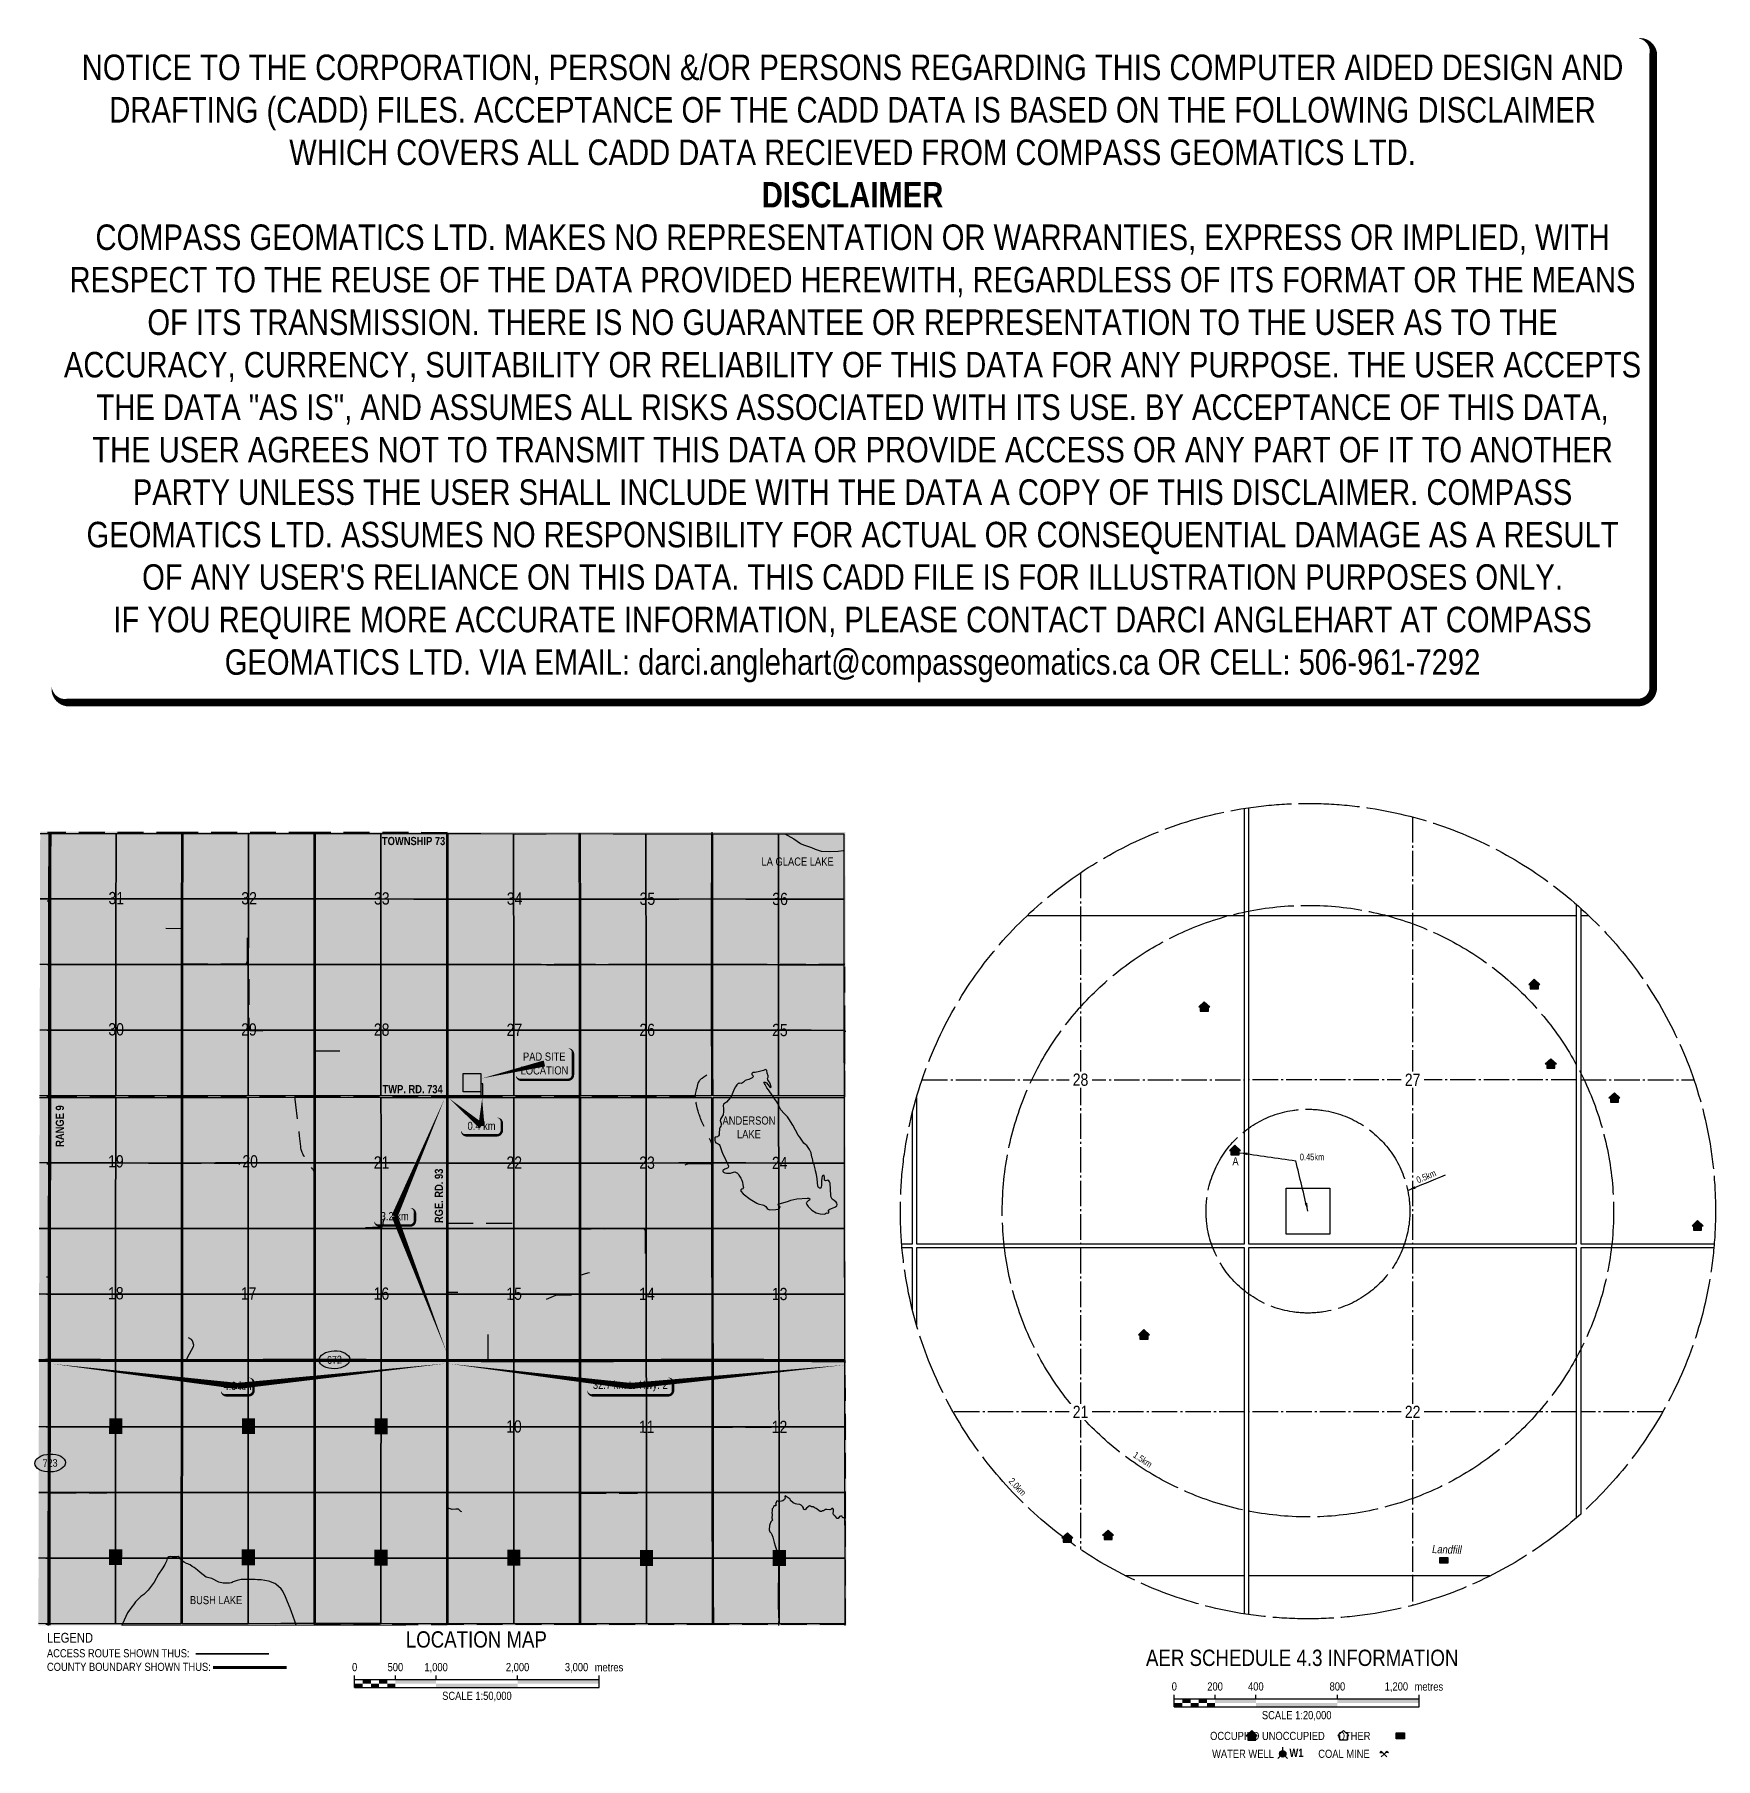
# Model space of a CAD drawing. Extents: x 353105 to 355167, y 6135373 to 6137488.
import ezdxf
from ezdxf.enums import TextEntityAlignment as Align

# ---------------------------------------------------------------- set-up
doc = ezdxf.new("R2010")
doc.units = 0
doc.header["$LTSCALE"] = 5
for name, pattern in [('BORDER2', [22.225, 6.35, -3.175, 6.35, -3.175, 0, -3.175]), ('DASHED2', [9.525, 6.35, -3.175]), ('foc-BUFFER', [16.75, 15, -1.75]), ('foc-QUARTERLINE', [33, 25, -3, 2, -3])]:
    doc.linetypes.add(name, pattern=pattern)
doc.layers.get('Defpoints').update_dxf_attribs({"color": 9})
doc.layers.add('AS-COUNTY', color=7, linetype='BORDER2', lineweight=60, true_color=0xcc33ff)
for name, color, linetype in [('AS-RESIDENCE', 14, 'Continuous'), ('AS-SYMBOL', 7, 'Continuous'), ('AUX-BUFFER', 7, 'foc-BUFFER'), ('AUX-LABELS', 1, 'Continuous'), ('CG-NOTES', 7, 'Continuous'), ('D-TXT', 6, 'Continuous'), ('DETAIL-T', 7, 'Continuous'), ('F-WS-S', 190, 'Continuous'), ('L-2', 7, 'Continuous'), ('L-QSEC', 8, 'foc-QUARTERLINE'), ('L-SEC', 7, 'Continuous'), ('P-PROPOSED', 10, 'Continuous'), ('Quarters', 8, 'Continuous'), ('RoadSeg', 57, 'DASHED2'), ('ROUTE-MAP-HWY', 2, 'Continuous'), ('ROUTE-MAP-LABELS', 210, 'Continuous'), ('S-7', 6, 'Continuous'), ('T-WATER', 160, 'Continuous'), ('T-WATER-H', 133, 'Continuous'), ('T-WATER-T', 170, 'Continuous'), ('Townships', 57, 'Continuous')]:
    doc.layers.add(name, color=color, linetype=linetype)
doc.layers.add('DISCLAIMER', color=7, linetype='Continuous', plot=False)
doc.layers.add('ROUTE-MAP-BACKGROUND-H', color=7, linetype='Continuous', true_color=0xf0ebff)
doc.styles.add('120', font='ARIALN.TTF', dxfattribs={"height": 13})
doc.styles.add('60L', font='ARIALN.TTF', dxfattribs={"height": 7.35})
doc.styles.add('80', font='ARIALN.TTF', dxfattribs={"height": 10})
doc.styles.add('80A', font='ARIALN.TTF', dxfattribs={"height": 10})
doc.styles.add('80CG', font='ARIALN.TTF', dxfattribs={"height": 10})
doc.styles.add('80L', font='ARIALN.TTF', dxfattribs={"height": 10})
doc.styles.add('BOLD', font='ARIALNB.TTF')
doc.styles.add('TXT', font='ARIALN.TTF', dxfattribs={"height": 0.2})
doc.dimstyles.new('Compass 5 000', dxfattribs={"dimscale": 5, "dimtxt": 9, "dimasz": 2, "dimexe": 0.2, "dimexo": 0.0625, "dimgap": 0.5, "dimtad": 0, "dimtih": 1, "dimtoh": 1, "dimzin": 0, "dimdsep": 46, "dimtxsty": '80CG', "dimcen": 0.1, "dimse1": 1, "dimse2": 1, "dimclrd": 256, "dimclrt": 256, "dimaunit": 1, "dimadec": 4, "dimazin": 0, "dimtfac": 0.06, "dimtofl": 0, "dimtmove": 0, "dimatfit": 1, "dimfxl": 0.2, "dimtolj": 1, "dimtzin": 0, "dimlwd": -1, "dimarcsym": 0})

msp = doc.modelspace()

# ---------------------------------------------------------------- texts
at = {"insert": (354657, 6136115.2), "char_height": 8, "attachment_point": 1, "style": '60L'}
msp.add_mtext_dynamic_manual_height_columns('0.45km', width=29.548, gutter_width=47.5, heights=[0], dxfattribs=at)
at = {"char_height": 8, "attachment_point": 1, "style": '60L'}
for s, insert, rotation in [('0.5km', (354799, 6136086.2), 22.5832), ('1.5km', (354456.2, 6135750.4), 326.1482), ('2.0km', (354305, 6135718.5), 313.5534)]:
    msp.add_mtext_dynamic_manual_height_columns(s, width=28.392, gutter_width=47.5, heights=[0], dxfattribs=dict(at, insert=insert, rotation=rotation))
at = {"layer": 'AS-RESIDENCE', "style": '80L'}
msp.add_text('A', height=10, dxfattribs=at).set_placement((354578.1, 6136105.9), align=Align.MIDDLE)
at = {"layer": 'AS-RESIDENCE', "color": 14, "insert": (354837.5, 6135629.8), "char_height": 9.991, "attachment_point": 5, "rotation": 358.2258, "style": '80CG', "bg_fill": 3, "box_fill_scale": 1.15, "bg_fill_color": 256, "bg_fill_true_color": 256, "bg_fill_transparency": 0}
msp.add_mtext('\\A1;{\\fArial Narrow|b0|i1|c0|p34;Landfill}', dxfattribs=at)
at = {"layer": 'CG-NOTES', "insert": (353120, 6135527.6), "char_height": 9.997, "width": 457.106, "attachment_point": 1, "style": '80'}
msp.add_mtext('{\\H1.2x;\\C14;LEGEND\\H0.83333x;\\C256;\\PACCESS ROUTE SHOWN THUS:\\P}COUNTY BOUNDARY SHOWN THUS:', dxfattribs=at)
at = {"layer": 'D-TXT', "style": 'BOLD'}
for s, height, rotation, p in [('TOWNSHIP 73', 10, 359.9678, (353569.8, 6136493.7)), ('TWP. RD. 734', 9.997, 359.9215, (353568.6, 6136189.4)), ('RANGE 9', 10, 89.9382, (353140.8, 6136149.1)), ('RGE. RD. 93', 9.997, 89.9938, (353605.8, 6136063.5))]:
    msp.add_text(s, height=height, rotation=rotation, dxfattribs=at).set_placement(p, align=Align.CENTER)
at = {"layer": 'DETAIL-T', "color": 3, "style": '80CG'}
for s, insert, char_height, width, attachment_point in [('LOCATION MAP', (353646.8, 6135519.4), 19.99, 235.829, 5), ('\\pi4.4106;AER SCHEDULE 4.3 INFORMATION', (354463.9, 6135507), 20.008, 390.213, 1)]:
    msp.add_mtext(s, dxfattribs=dict(at, insert=insert, char_height=char_height, width=width, attachment_point=attachment_point))
at = {"layer": 'S-7', "attachment_point": 5, "rotation": 359.9347, "style": '120', "bg_fill": 1, "box_fill_scale": 1.15, "bg_fill_color": 256, "bg_fill_true_color": 15789055}
for s, insert, char_height, width, bg_fill_transparency in [('31', (353205.1, 6136428.6), 14.99, 23.296, 13369376), ('32', (353368, 6136428.4), 14.99, 23.296, 13369381), ('33', (353530.8, 6136428.2), 14.99, 23.296, 13369436), ('34', (353693.7, 6136428), 14.99, 23.296, 13369441), ('35', (353856.6, 6136427.8), 14.99, 23.296, 152), ('36', (354019.4, 6136427.6), 14.99, 23.296, 157), ('30', (353204.9, 6136267.7), 14.99, 23.296, 13369371), ('29', (353367.8, 6136267.5), 14.99, 23.296, 13369386), ('28', (353530.6, 6136267.3), 14.99, 23.296, 13369431), ('27', (353693.5, 6136267.2), 14.99, 23.296, 13369446), ('26', (353856.4, 6136267), 14.99, 23.296, 147), ('25', (354019.2, 6136266.8), 14.99, 23.296, 162), ('19', (353204.6, 6136105.8), 14.99, 23.296, 15138838), ('20', (353369.3, 6136105.7), 14.99, 23.296, 13369391), ('21', (353530.5, 6136104.5), 14.99, 23.296, 13369426), ('22', (353693.3, 6136104.3), 14.99, 23.296, 13369451), ('23', (353856.2, 6136104.1), 14.99, 23.296, 142), ('24', (354019, 6136103.9), 14.99, 23.296, 167), ('18', (353204.5, 6135944), 14.99, 23.296, 3932177), ('17', (353367.4, 6135943.8), 14.99, 23.296, 13369396), ('16', (353530.3, 6135943.6), 14.99, 23.296, 13369421), ('15', (353693.1, 6135943.4), 14.99, 23.296, 13369456), ('14', (353856, 6135943.3), 14.99, 23.296, 137), ('13', (354018.9, 6135943.1), 14.99, 23.296, 172), ('7', (353204.4, 6135781.1), 15, 11.648, 3997695), ('8', (353367.2, 6135781), 15, 11.648, 13369401), ('9', (353530.1, 6135780.8), 15, 11.648, 13369416), ('10', (353692.9, 6135780.6), 14.99, 23.296, 13369461), ('11', (353855.8, 6135780.4), 14.99, 23.296, 132), ('12', (354018.7, 6135780.2), 14.99, 23.296, 177), ('6', (353204.2, 6135620.3), 15, 11.648, 3932172), ('5', (353367, 6135620.1), 15, 11.648, 13369406), ('4', (353529.9, 6135619.9), 15, 11.648, 13369411), ('3', (353692.8, 6135619.7), 15, 11.648, 13369466), ('2', (353855.6, 6135619.5), 15, 11.648, 127), ('1', (354018.5, 6135619.4), 15, 11.648, 182)]:
    msp.add_mtext(s, dxfattribs=dict(at, insert=insert, char_height=char_height, width=width, bg_fill_transparency=bg_fill_transparency))
at = {"layer": 'T-WATER-T', "linetype": 'Continuous', "style": 'TXT'}
for s, rotation, p in [('LA GLACE LAKE', 0.0021, (354040.9, 6136468.5)), ('BUSH LAKE', 0.0078, (353327.5, 6135562.8))]:
    msp.add_text(s, height=10, rotation=rotation, dxfattribs=at).set_placement(p, align=Align.CENTER)
at = {"layer": 'T-WATER-T', "insert": (353981.2, 6136160.9), "char_height": 10, "width": 64.05, "attachment_point": 2, "rotation": 0.0021, "style": 'TXT'}
msp.add_mtext('ANDERSON \\PLAKE', dxfattribs=at)

# ---------------------------------------------------------------- blocks, each defined once
blk = doc.blocks.new('Disclaimer_Legal')
at = {"layer": 'DISCLAIMER', "color": 254, "flags": 128}
blk.add_lwpolyline([(-3612.9, -1104.6, 37.5, 37.5, 0), (4096.1, -1104.6, 37.5, 37.5, 0.414214), (4171.1, -1029.6, 37.5, 37.5, 0), (4171.1, 2078.7, 37.5, 0, 0.414214), (4096.1, 2153.7, 0, 0, 0), (-3612.9, 2153.7, 0, 0, 0.414214), (-3687.9, 2078.7, 0, 0, 0), (-3687.9, -1029.6, 0, 37.5, 0.414214)], format="xyseb", close=True, dxfattribs=at)
at = {"layer": 'DISCLAIMER', "color": 254, "insert": (241.6, 533.9), "char_height": 125, "width": 7717.568, "attachment_point": 5, "style": '80'}
blk.add_mtext('NOTICE TO THE CORPORATION, PERSON &/OR PERSONS REGARDING THIS COMPUTER AIDED DESIGN AND DRAFTING (CADD) FILES. ACCEPTANCE OF THE CADD DATA IS BASED ON THE FOLLOWING DISCLAIMER WHICH COVERS ALL CADD DATA RECIEVED FROM COMPASS GEOMATICS LTD.\\P{\\fArial Narrow|b1|i0|c0|p34;DISCLAIMER}\\PCOMPASS GEOMATICS LTD. MAKES NO REPRESENTATION OR WARRANTIES, EXPRESS OR IMPLIED, WITH RESPECT TO THE REUSE OF THE DATA PROVIDED HEREWITH, REGARDLESS OF ITS FORMAT OR THE MEANS OF ITS TRANSMISSION. THERE IS NO GUARANTEE OR REPRESENTATION TO THE USER AS TO THE ACCURACY, CURRENCY, SUITABILITY OR RELIABILITY OF THIS DATA FOR ANY PURPOSE. THE USER ACCEPTS THE DATA "AS IS", AND ASSUMES ALL RISKS ASSOCIATED WITH ITS USE. BY ACCEPTANCE OF THIS DATA, THE USER AGREES NOT TO TRANSMIT THIS DATA OR PROVIDE ACCESS OR ANY PART OF IT TO ANOTHER PARTY UNLESS THE USER SHALL INCLUDE WITH THE DATA A COPY OF THIS DISCLAIMER. COMPASS GEOMATICS LTD. ASSUMES NO RESPONSIBILITY FOR ACTUAL OR CONSEQUENTIAL DAMAGE AS A RESULT OF ANY USER\'S RELIANCE ON THIS DATA. THIS CADD FILE IS FOR ILLUSTRATION PURPOSES ONLY.\\PIF YOU REQUIRE MORE ACCURATE INFORMATION, PLEASE CONTACT DARCI ANGLEHART AT COMPASS GEOMATICS LTD. VIA EMAIL: darci.anglehart@compassgeomatics.ca OR CELL: 506-961-7292', dxfattribs=at)
blk = doc.blocks.new('*U62')
h = blk.add_hatch(color=255)
edge = h.paths.add_edge_path()
edge.add_line((-46.5, -11.5), (46.5, -11.5))
edge.add_arc((46.5, -5.5), 6, 270, 360)
edge.add_line((52.5, -5.5), (52.5, 4))
edge.add_arc((46.5, 4), 6, 0, 90)
edge.add_line((46.5, 10), (-46.5, 10))
edge.add_arc((-46.5, 4), 6, 90, 180)
edge.add_line((-52.5, 4), (-52.5, -5.5))
edge.add_arc((-46.5, -5.5), 6, 180, 270)
at = {"color": 210, "flags": 128}
for points in [[(-221.9, 27.2, 0, 7.5, 0), (0, 0, 0, 0, 0)], [(264.2, 25.8, 0, 7.5, 0), (0, 0, 0, 0, 0)]]:
    blk.add_lwpolyline(points, format="xyseb", dxfattribs=at)
blk.add_lwpolyline([(-46.5, -11.5, 3, 3, 0), (46.5, -11.5, 3, 3, 0.414214), (52.5, -5.5, 3, 3, 0), (52.5, 4, 3, 0, 0.414214), (46.5, 10, 0, 0, 0), (-46.5, 10, 0, 0, 0.414214), (-52.5, 4, 0, 0, 0), (-52.5, -5.5, 0, 3, 0.414214)], format="xyseb", close=True, dxfattribs=at)
at = {"color": 210, "style": '80'}
blk.add_attdef('ENTER_TEXT_001', (-36, -5), '', height=10, dxfattribs=at)
blk = doc.blocks.new('HWY-SEC')
h = blk.add_hatch(color=255)
edge = h.paths.add_edge_path()
edge.add_ellipse((0, 0), major_axis=(18.8, 0), ratio=0.584608, start_angle=0, end_angle=360)
blk.add_ellipse((0, 0), major_axis=(18.8, 0), ratio=0.584608)
at = {"style": '80A'}
blk.add_attdef('SEC', text='', height=9.5, dxfattribs=at).set_placement((0, 0), align=Align.MIDDLE_CENTER)
blk = doc.blocks.new('*U63')
at = {"color": 0}
for p, q in [((-150, 0), (-150, 15)), ((-150, 10), (150.2, 10)), ((-150, 0), (150.2, 0)), ((-100, 10), (-100, 15)), ((-50, 10), (-50, 15)), ((50, 10), (50, 15)), ((150.2, 0), (150.2, 15))]:
    blk.add_line(p, q, dxfattribs=at)
for points in [[(-150, 5), (-140, 5), (-150, 0), (-140, 0)], [(-140, 10), (-130, 10), (-140, 5), (-130, 5)], [(-130, 5), (-120, 5), (-130, 0), (-120, 0)], [(-120, 10), (-110, 10), (-120, 5), (-110, 5)], [(-110, 5), (-100, 5), (-110, 0), (-100, 0)], [(-100, 10), (-50, 10), (-100, 5), (-50, 5)], [(-50, 5), (50, 5), (-50, 0), (50, 0)], [(50, 10), (150.2, 10), (50, 5), (150.2, 5)]]:
    blk.add_solid(points, dxfattribs=at)
at = {"color": 0, "style": '80'}
blk.add_text('metres', height=10, dxfattribs=at).set_placement((162.2, 20), align=Align.CENTER)
at = {"color": 0, "char_height": 10, "style": '80'}
for s, insert, attachment_point in [('0', (-150, 30.2), 2), ('500', (-100, 30.2), 2), ('1,000', (-50, 30.2), 2), ('2,000', (50, 30.2), 2), ('3,000', (136.7, 30.2), 3), ('SCALE 1:50,000', (0.1, -5), 2)]:
    blk.add_mtext(s, dxfattribs=dict(at, insert=insert, attachment_point=attachment_point))
blk = doc.blocks.new('*U64')
h = blk.add_hatch(color=255)
edge = h.paths.add_edge_path()
edge.add_line((-29, -20), (29, -20))
edge.add_arc((29, -14), 6, 270, 360)
edge.add_line((35, -14), (35, 12.5))
edge.add_arc((29, 12.5), 6, 0, 90)
edge.add_line((29, 18.5), (-29, 18.5))
edge.add_arc((-29, 12.5), 6, 90, 180)
edge.add_line((-35, 12.5), (-35, -14))
edge.add_arc((-29, -14), 6, 180, 270)
at = {"color": 14, "flags": 128}
blk.add_lwpolyline([(-76.9, -18.4, 0, 7.5, 0), (0, 0, 0, 0, 0)], format="xyseb", dxfattribs=at)
blk.add_lwpolyline([(-29, -20, 3, 3, 0), (29, -20, 3, 3, 0.414214), (35, -14, 3, 3, 0), (35, 12.5, 3, 0, 0.414214), (29, 18.5, 0, 0, 0), (-29, 18.5, 0, 0, 0.414214), (-35, 12.5, 0, 0, 0), (-35, -14, 0, 3, 0.414214)], format="xyseb", close=True, dxfattribs=at)
at = {"color": 14, "style": '80'}
blk.add_attdef('ENTER_TEXT_001', (-36, -5), '', height=10, dxfattribs=at)
blk = doc.blocks.new('*U65')
h = blk.add_hatch(color=255)
edge = h.paths.add_edge_path()
edge.add_line((-19, -11.5), (19, -11.5))
edge.add_arc((19, -5.5), 6, 270, 360)
edge.add_line((25, -5.5), (25, 4))
edge.add_arc((19, 4), 6, 0, 90)
edge.add_line((19, 10), (-19, 10))
edge.add_arc((-19, 4), 6, 90, 180)
edge.add_line((-25, 4), (-25, -5.5))
edge.add_arc((-19, -5.5), 6, 180, 270)
at = {"color": 210, "flags": 128}
for points in [[(61.9, 145.5, 0, 7.5, 0), (0, 0, 0, 0, 0)], [(64.7, -169.1, 0, 7.5, 0), (0, 0, 0, 0, 0)]]:
    blk.add_lwpolyline(points, format="xyseb", dxfattribs=at)
blk.add_lwpolyline([(-19, -11.5, 3, 3, 0), (19, -11.5, 3, 3, 0.414214), (25, -5.5, 3, 3, 0), (25, 4, 3, 0, 0.414214), (19, 10, 0, 0, 0), (-19, 10, 0, 0, 0.414214), (-25, 4, 0, 0, 0), (-25, -5.5, 0, 3, 0.414214)], format="xyseb", close=True, dxfattribs=at)
at = {"color": 210, "style": '80'}
blk.add_attdef('ENTER_TEXT_001', (-36, -5), '', height=10, dxfattribs=at)
blk = doc.blocks.new('*U66')
h = blk.add_hatch(color=255)
edge = h.paths.add_edge_path()
edge.add_line((-19, -11.5), (19, -11.5))
edge.add_arc((19, -5.5), 6, 270, 360)
edge.add_line((25, -5.5), (25, 4))
edge.add_arc((19, 4), 6, 0, 90)
edge.add_line((19, 10), (-19, 10))
edge.add_arc((-19, 4), 6, 90, 180)
edge.add_line((-25, 4), (-25, -5.5))
edge.add_arc((-19, -5.5), 6, 180, 270)
at = {"color": 210, "flags": 128}
for points in [[(-39.8, 34, 0, 7.5, 0), (0, 0, 0, 0, 0)], [(0.9, 33.8, 0, 7.5, 0), (0, 0, 0, 0, 0)]]:
    blk.add_lwpolyline(points, format="xyseb", dxfattribs=at)
blk.add_lwpolyline([(-19, -11.5, 3, 3, 0), (19, -11.5, 3, 3, 0.414214), (25, -5.5, 3, 3, 0), (25, 4, 3, 0, 0.414214), (19, 10, 0, 0, 0), (-19, 10, 0, 0, 0.414214), (-25, 4, 0, 0, 0), (-25, -5.5, 0, 3, 0.414214)], format="xyseb", close=True, dxfattribs=at)
at = {"color": 210, "style": '80'}
blk.add_attdef('ENTER_TEXT_001', (-36, -5), '', height=10, dxfattribs=at)
blk = doc.blocks.new('*U59')
at = {"color": 0}
for p, q in [((-150, 0), (-150, 15)), ((-150, 10), (150.2, 10)), ((-150, 0), (150.2, 0)), ((-100, 10), (-100, 15)), ((-50, 10), (-50, 15)), ((50, 10), (50, 15)), ((150.2, 0), (150.2, 15))]:
    blk.add_line(p, q, dxfattribs=at)
for points in [[(-150, 5), (-140, 5), (-150, 0), (-140, 0)], [(-140, 10), (-130, 10), (-140, 5), (-130, 5)], [(-130, 5), (-120, 5), (-130, 0), (-120, 0)], [(-120, 10), (-110, 10), (-120, 5), (-110, 5)], [(-110, 5), (-100, 5), (-110, 0), (-100, 0)], [(-100, 10), (-50, 10), (-100, 5), (-50, 5)], [(-50, 5), (50, 5), (-50, 0), (50, 0)], [(50, 10), (150.2, 10), (50, 5), (150.2, 5)]]:
    blk.add_solid(points, dxfattribs=at)
at = {"color": 0, "style": '80'}
blk.add_text('metres', height=10, dxfattribs=at).set_placement((162.2, 20), align=Align.CENTER)
at = {"color": 0, "char_height": 10, "style": '80'}
for s, insert, attachment_point in [('0', (-150, 30.2), 2), ('200', (-100, 30.2), 2), ('400', (-50, 30.2), 2), ('800', (50, 30.2), 2), ('1,200', (136.7, 30.2), 3), ('SCALE 1:20,000', (0.1, -5), 2)]:
    blk.add_mtext(s, dxfattribs=dict(at, insert=insert, attachment_point=attachment_point))
blk = doc.blocks.new('res_abd')
at = {"color": 14}
blk.add_lwpolyline([(-1.13, -0.57), (-1.13, -1.62), (0.87, -1.62), (0.87, -0.57), (1.22, -0.57), (-0.13, 0.69), (-1.49, -0.57)], close=True, dxfattribs=at)
blk = doc.blocks.new('res_other')
blk.add_hatch(color=14).paths.add_polyline_path([(-1.09, 0.73), (0.91, 0.73), (0.91, -0.69), (-1.09, -0.69)])
at = {"color": 14}
blk.add_lwpolyline([(-1.09, 0.73), (0.91, 0.73), (0.91, -0.69), (-1.09, -0.69)], close=True, dxfattribs=at)
blk = doc.blocks.new('res_occ')
for points in [[(0.1, 0.89), (-1.26, -0.37), (1.46, -0.37)], [(-0.9, -1.43), (1.1, -1.43), (1.1, -0.37), (-0.9, -0.37)]]:
    blk.add_hatch(color=14).paths.add_polyline_path(points)
at = {"color": 14}
for points in [[(0.1, 0.89), (-1.26, -0.37), (1.46, -0.37)], [(-0.9, -1.43), (1.1, -1.43), (1.1, -0.37), (-0.9, -0.37)]]:
    blk.add_lwpolyline(points, close=True, dxfattribs=at)
blk = doc.blocks.new('WAT')
h = blk.add_hatch(color=255)
h.dxf.hatch_style = 1
edge = h.paths.add_edge_path()
edge.add_arc((0, 0), 0.9, 0, 360)
at = {"color": 170}
for p, q in [((0, 0.82), (0, 1.63)), ((-0.58, -0.58), (-1.15, -1.15)), ((0.58, -0.58), (1.15, -1.15))]:
    blk.add_line(p, q, dxfattribs=at)
blk.add_circle((0, 0), 0.8, dxfattribs=at)
blk = doc.blocks.new('Mine')
at = {"layer": 'AS-SYMBOL'}
h = blk.add_hatch(color=161, dxfattribs=at)
h.dxf.hatch_style = 1
h.paths.add_polyline_path([(-0.71, 0.71), (-1.06, 0.35), (-0.35, 0.35)])
h = blk.add_hatch(color=161, dxfattribs=at)
h.dxf.hatch_style = 1
h.paths.add_polyline_path([(0.71, 0.71), (0.35, 0.35), (1.06, 0.35)])
at = {"layer": 'AS-SYMBOL', "color": 161}
for p, q in [((-0.71, 0.71), (-1.06, 0.35)), ((-1.06, 0.35), (-0.35, 0.35)), ((-0.71, 0.71), (0, 0)), ((0, 0), (-0.71, -0.71)), ((0, 0), (0.71, 0.71)), ((0, 0), (0.71, -0.71)), ((1.06, 0.35), (0.35, 0.35)), ((0.71, 0.71), (1.06, 0.35))]:
    blk.add_line(p, q, dxfattribs=at)
blk = doc.blocks.new('*U60')
at = {"layer": 'AS-RESIDENCE', "color": 14}
blk.add_lwpolyline([(130, -1.3), (140, -1.3), (140, -8.5), (130, -8.5)], close=True, dxfattribs=at)
at = {"layer": 'AS-RESIDENCE', "xscale": 5, "yscale": 5, "zscale": 5}
for name, p in [('res_occ', (-47.7, -2.9)), ('res_abd', (65.9, -1.7)), ('res_other', (135.5, -5))]:
    blk.add_blockref(name, p, dxfattribs=at)
at = {"layer": 'AS-SYMBOL', "color": 161, "xscale": 5, "yscale": 5, "zscale": 5}
blk.add_blockref('Mine', (115, -27.2), dxfattribs=at)
at = {"layer": 'F-WS-S', "xscale": 5, "yscale": 5, "zscale": 5}
blk.add_blockref('WAT', (-9.3, -26.9), dxfattribs=at)
at = {"layer": 'CG-NOTES', "char_height": 12, "style": '80CG'}
for s, insert, width, attachment_point in [('{\\H0.83333x;OCCUPIED^IUNOCCUPIED^I    OTHER}', (0, 0), 324.707, 2), ('\\pi0.13844;{\\H0.83333x;WATER WELL}', (-96, -21.9), 75.427, 1), ('\\pi0.33285;{\\H0.83333x;COAL MINE}', (34, -21.9), 62.521, 1)]:
    blk.add_mtext(s, dxfattribs=dict(at, insert=insert, width=width, attachment_point=attachment_point))
at = {"layer": 'T-WATER-T', "style": 'BOLD'}
blk.add_text('W1', height=10, dxfattribs=at).set_placement((-1, -30.8))
blk = doc.blocks.new('*U61')
h = blk.add_hatch(color=255)
edge = h.paths.add_edge_path()
edge.add_line((-14, -11.5), (14, -11.5))
edge.add_arc((14, -5.5), 6, 270, 360)
edge.add_line((20, -5.5), (20, 4))
edge.add_arc((14, 4), 6, 0, 90)
edge.add_line((14, 10), (-14, 10))
edge.add_arc((-14, 4), 6, 90, 180)
edge.add_line((-20, 4), (-20, -5.5))
edge.add_arc((-14, -5.5), 6, 180, 270)
at = {"color": 210, "flags": 128}
for points in [[(-226.9, 27.1, 0, 7.5, 0), (0, 0, 0, 0, 0)], [(256, 27.5, 0, 7.5, 0), (0, 0, 0, 0, 0)]]:
    blk.add_lwpolyline(points, format="xyseb", dxfattribs=at)
blk.add_lwpolyline([(-14, -11.5, 3, 3, 0), (14, -11.5, 3, 3, 0.414214), (20, -5.5, 3, 3, 0), (20, 4, 3, 0, 0.414214), (14, 10, 0, 0, 0), (-14, 10, 0, 0, 0.414214), (-20, 4, 0, 0, 0), (-20, -5.5, 0, 3, 0.414214)], format="xyseb", close=True, dxfattribs=at)
at = {"color": 210, "style": '80'}
blk.add_attdef('ENTER_TEXT_001', (-36, -5), '', height=10, dxfattribs=at)

# ---------------------------------------------------------------- hatches: boundary and pattern name
at = {"layer": 'ROUTE-MAP-BACKGROUND-H'}
h = msp.add_hatch(color=256, dxfattribs=at)
h.dxf.hatch_style = 1
h.paths.add_polyline_path([(353111.7, 6136510), (354099.6, 6136509.7), (354100.8, 6135536.8), (353109.5, 6135536.9)])
at = {"layer": 'T-WATER-H'}
h = msp.add_hatch(color=256, dxfattribs=at)
h.dxf.hatch_style = 1
h.paths.add_polyline_path([(354097.6, 6136507.7), (354057.5, 6136507.7), (354025.4, 6136507.7), (354028.9, 6136505.3), (354036.3, 6136501.5), (354044.5, 6136495.5), (354046, 6136494.8), (354049.5, 6136493.7), (354057.8, 6136490.6), (354062.4, 6136488.6), (354069.7, 6136486.3), (354080.5, 6136485.8), (354090.7, 6136486.1), (354096.7, 6136487), (354097.6, 6136487.1)])
h.paths.add_polyline_path([(354059.8, 6136496.7), (354074, 6136496.7), (354074, 6136499.1), (354059.8, 6136499.1)], flags=24)
h = msp.add_hatch(color=256, dxfattribs=at)
h.dxf.hatch_style = 1
h.paths.add_polyline_path([(354052.2, 6136055.6), (354051.8, 6136055), (354051.5, 6136054.4), (354052.1, 6136052.9), (354053.9, 6136050.4), (354058.2, 6136046), (354063.8, 6136042.7), (354068.7, 6136041.4), (354074.3, 6136041), (354075.3, 6136042), (354076.5, 6136042.9), (354077.9, 6136042.5), (354079.2, 6136042.7), (354079.2, 6136044.3), (354078.4, 6136045.5), (354079.4, 6136046.5), (354080.6, 6136047.3), (354086.4, 6136049.6), (354087.8, 6136050.4), (354088.9, 6136051.4), (354089.4, 6136053), (354089, 6136054.6), (354088.1, 6136055.7), (354085.9, 6136057.7), (354083.3, 6136059.3), (354082.1, 6136062.1), (354081.8, 6136063.8), (354080.8, 6136079.2), (354080.5, 6136080), (354080.2, 6136080.7), (354079.3, 6136081.9), (354078, 6136082.7), (354076.6, 6136082.4), (354075.2, 6136081.8), (354074, 6136082.8), (354073.7, 6136087), (354073.4, 6136088.4), (354072, 6136088.7), (354071.2, 6136087.4), (354070.7, 6136085.7), (354070.2, 6136081.9), (354070.3, 6136076.1), (354070, 6136074.5), (354069.5, 6136073), (354069.3, 6136072.9), (354067.8, 6136072.9), (354066.5, 6136073.7), (354065.8, 6136075.3), (354064.9, 6136084.3), (354064, 6136089.6), (354062.9, 6136094.4), (354062.6, 6136096.5), (354061.2, 6136101.5), (354060.5, 6136103.5), (354060.5, 6136103.5), (354060.1, 6136104.6), (354059, 6136109.5), (354058.3, 6136111), (354057.4, 6136116.1), (354055.7, 6136120.5), (354053.1, 6136124.2), (354052.1, 6136125.2), (354050.8, 6136126.1), (354048.7, 6136128.2), (354043.5, 6136135.4), (354041.8, 6136138.1), (354035.1, 6136150.4), (354030.3, 6136158), (354028.6, 6136160.4), (354024.5, 6136164.7), (354020.5, 6136169.2), (354018.2, 6136173.2), (354016.7, 6136176.8), (354015.5, 6136179), (354011.9, 6136183.9), (354011.9, 6136183.9), (354010.4, 6136185.9), (354010.4, 6136185.9), (354005.3, 6136193.7), (354003.3, 6136196.1), (354001, 6136200.3), (354000.2, 6136201.5), (353999.6, 6136203), (354001.2, 6136203.1), (354002.6, 6136202.1), (354004.5, 6136200), (354007.1, 6136196.3), (354008.2, 6136196.8), (354008.3, 6136197), (354007.5, 6136200.4), (354006.1, 6136203.2), (354004.4, 6136205.9), (354004.1, 6136207.4), (354004.7, 6136209), (354004.7, 6136210.7), (354003.7, 6136213.9), (354003.2, 6136217.1), (354002, 6136218.3), (354000.5, 6136217.9), (353999, 6136217.2), (353994.3, 6136215.9), (353988.7, 6136214.8), (353985.8, 6136214.7), (353985.4, 6136214.4), (353984.7, 6136213.7), (353984.9, 6136212.2), (353985.8, 6136211), (353986.3, 6136209.7), (353985.3, 6136208.4), (353981.1, 6136206.3), (353978, 6136205.5), (353976.6, 6136204.8), (353974.5, 6136202.9), (353971.9, 6136201.3), (353969.8, 6136201.6), (353968.8, 6136201.5), (353968, 6136201.4), (353967.2, 6136200.7), (353966.2, 6136199.7), (353964.8, 6136197.1), (353963.1, 6136194.4), (353960.8, 6136188.1), (353959.8, 6136186), (353959.8, 6136186), (353958.4, 6136184), (353958.4, 6136184), (353953.6, 6136178.6), (353951.1, 6136176.9), (353949.8, 6136175.8), (353949.6, 6136174.1), (353950.2, 6136170.8), (353950, 6136166.9), (353949.4, 6136163.1), (353948.9, 6136161.7), (353946.3, 6136157.6), (353946.1, 6136156), (353947, 6136152.3), (353947.2, 6136150.6), (353946.6, 6136149.2), (353945.8, 6136147.8), (353945, 6136146.1), (353944.7, 6136140), (353944.5, 6136138.5), (353943.7, 6136137.2), (353942.5, 6136136.1), (353941.1, 6136135.6), (353939.6, 6136135.6), (353939.4, 6136135.3), (353939.3, 6136131.4), (353939.6, 6136129.8), (353940.6, 6136128.6), (353941.1, 6136128.4), (353943.4, 6136127.4), (353944.6, 6136126.5), (353945.5, 6136125.4), (353947.5, 6136119), (353949.3, 6136114.6), (353950.8, 6136111.7), (353954.4, 6136103.6), (353954.4, 6136103.6), (353955.7, 6136101.1), (353956.1, 6136099.8), (353955.9, 6136098.3), (353954.7, 6136097.3), (353951.8, 6136096.2), (353949.3, 6136094.6), (353949.1, 6136093.5), (353949, 6136093.3), (353950.2, 6136092.4), (353951.6, 6136091.7), (353953.8, 6136091.2), (353958.5, 6136091.4), (353962.2, 6136092.5), (353964, 6136092.8), (353965.6, 6136092.2), (353967.1, 6136091.5), (353967.5, 6136091), (353968.1, 6136090.2), (353968.7, 6136089.4), (353968.9, 6136089.1), (353971.3, 6136085.2), (353972, 6136083.5), (353973.2, 6136080.4), (353973.6, 6136077), (353974.2, 6136075.2), (353974.4, 6136073.6), (353973.7, 6136072.3), (353972.3, 6136071.6), (353971.1, 6136070.8), (353971.4, 6136069.3), (353974.2, 6136065.9), (353982.8, 6136059.6), (353987, 6136057.2), (353991, 6136054.5), (353992.5, 6136053.8), (353999.3, 6136052.2), (354000.7, 6136051.4), (354001.9, 6136050.5), (354003.6, 6136048), (354004.8, 6136047.1), (354006.4, 6136046.5), (354014.2, 6136046.8), (354016.9, 6136047.4), (354017.6, 6136047.6), (354018.9, 6136048.4), (354019.5, 6136050), (354018.3, 6136050.9), (354017.3, 6136052.1), (354017.2, 6136053.4), (354029.9, 6136057.1), (354032.8, 6136058.2), (354039.8, 6136059.9), (354052.8, 6136060.9), (354054.6, 6136060.5), (354056, 6136059.7), (354055.7, 6136058.3), (354054.3, 6136057.7)])
h = msp.add_hatch(color=256, dxfattribs=at)
h.dxf.hatch_style = 1
h.paths.add_polyline_path([(353425.9, 6135536.9), (353423.9, 6135541.9), (353420.2, 6135553.2), (353418.3, 6135557.8), (353415.3, 6135565.6), (353412.7, 6135571.6), (353409.2, 6135578.7), (353407.5, 6135581.4), (353400.9, 6135587.4), (353399.6, 6135588.3), (353396.3, 6135589.2), (353393.5, 6135590.5), (353391.8, 6135591), (353382.6, 6135592.5), (353381.1, 6135592.6), (353378.5, 6135592.7), (353375.3, 6135593.2), (353366.3, 6135593), (353358.4, 6135593), (353356.7, 6135592.8), (353353.2, 6135592), (353348.6, 6135590.3), (353347.4, 6135589.3), (353345.8, 6135588.8), (353344, 6135588.5), (353338.5, 6135588.4), (353336, 6135588.7), (353331, 6135589.8), (353322.3, 6135594.4), (353320.5, 6135594.8), (353318.6, 6135595), (353315.5, 6135596), (353308, 6135601.5), (353304.7, 6135604.5), (353300.8, 6135607.6), (353298.2, 6135609.1), (353295.6, 6135610.9), (353294.3, 6135611.6), (353292.8, 6135612.2), (353291, 6135612.6), (353288.2, 6135614.1), (353286.1, 6135615.6), (353285.9, 6135615.7), (353284.7, 6135616.7), (353283.9, 6135617.7), (353283, 6135619.2), (353282.3, 6135620.4), (353280.8, 6135621.3), (353279.2, 6135621), (353273.5, 6135620.9), (353271.5, 6135621.1), (353269.6, 6135620.9), (353268.3, 6135620.1), (353267.7, 6135619.2), (353267.4, 6135618.9), (353266.6, 6135615.4), (353264.5, 6135611.3), (353262, 6135607.3), (353261.4, 6135606), (353257, 6135599.4), (353251.4, 6135589.9), (353248, 6135584.9), (353244.2, 6135579.9), (353238.7, 6135574.8), (353235, 6135572), (353228.6, 6135565.7), (353226, 6135561.9), (353224, 6135559.7), (353218.9, 6135552), (353212.6, 6135538.8), (353212.2, 6135537.9), (353211.7, 6135536.8)])

# ---------------------------------------------------------------- linework, layer by layer
at = {"layer": 'AS-COUNTY', "ltscale": 0.5, "const_width": 4, "flags": 128}
msp.add_lwpolyline([(353323.8, 6135485.1), (353414, 6135485.1)], dxfattribs=at)
at = {"layer": 'AUX-BUFFER'}
for radius in [375, 125]:
    msp.add_circle((354667, 6136044.8), radius, dxfattribs=at)
at = {"layer": 'Defpoints', "color": 5, "flags": 128}
msp.add_lwpolyline([(353425.9, 6135536.9), (353211.7, 6135536.8)], dxfattribs=at)
at = {"layer": 'L-QSEC', "color": 253, "ltscale": 0.25}
for p, q in [((354795.4, 6136528), (354795.4, 6136407.1)), ((354388, 6136459.7), (354388, 6136407.1)), ((354388, 6136407.1), (354388, 6136205.9)), ((354795.4, 6136407.1), (354795.4, 6136205.9)), ((354193.7, 6136205.9), (354388, 6136205.9)), ((354388, 6136205.9), (354388, 6136004.8)), ((354388, 6136205.9), (354589.2, 6136205.9)), ((354795.4, 6136205.9), (354594.2, 6136205.9)), ((354795.4, 6136205.9), (354795.4, 6136004.8)), ((354996.5, 6136205.9), (354795.4, 6136205.9)), ((355001.6, 6136205.9), (355140.3, 6136205.9)), ((354388, 6135999.7), (354388, 6135798.6)), ((354795.4, 6135999.7), (354795.4, 6135798.6)), ((354388, 6135798.6), (354231.8, 6135798.6)), ((354388, 6135798.6), (354388, 6135629.9)), ((354589.2, 6135798.6), (354388, 6135798.6)), ((354795.4, 6135798.6), (354594.2, 6135798.6)), ((354996.5, 6135798.6), (354795.4, 6135798.6)), ((354795.4, 6135798.6), (354795.4, 6135597.4)), ((355102.2, 6135798.6), (355001.6, 6135798.6)), ((354795.4, 6135597.4), (354795.4, 6135561.5))]:
    msp.add_line(p, q, dxfattribs=at)
at = {"layer": 'L-SEC', "color": 253}
for p, q in [((354589.2, 6136407.1), (354589.2, 6136538.7)), ((354594.2, 6136539.4), (354594.2, 6136407.1)), ((354996.5, 6136407.1), (354996.5, 6136420.8)), ((355001.6, 6136416.4), (355001.6, 6136407.1)), ((354388, 6136407.1), (354322.5, 6136407.1)), ((354589.2, 6136407.1), (354388, 6136407.1)), ((354589.2, 6136205.9), (354589.2, 6136407.1)), ((354594.2, 6136407.1), (354594.2, 6136205.9)), ((354795.4, 6136407.1), (354594.2, 6136407.1)), ((354996.5, 6136407.1), (354795.4, 6136407.1)), ((354996.5, 6136205.9), (354996.5, 6136407.1)), ((355001.6, 6136407.1), (355001.6, 6136205.9)), ((355011.6, 6136407.1), (355001.6, 6136407.1)), ((354589.2, 6136004.8), (354589.2, 6136205.9)), ((354594.2, 6136205.9), (354594.2, 6136004.8)), ((354996.5, 6136004.8), (354996.5, 6136205.9)), ((355001.6, 6136205.9), (355001.6, 6136004.8)), ((354186.8, 6136184.1), (354186.8, 6136004.8)), ((354181.8, 6136004.8), (354181.8, 6136165.4)), ((354168.6, 6136004.8), (354181.8, 6136004.8)), ((354181.8, 6135999.7), (354169.1, 6135999.7)), ((354181.8, 6135924.1), (354181.8, 6135999.7)), ((354186.8, 6136004.8), (354388, 6136004.8)), ((354186.8, 6135999.7), (354186.8, 6135905.5)), ((354388, 6135999.7), (354186.8, 6135999.7)), ((354388, 6136004.8), (354589.2, 6136004.8)), ((354589.2, 6135999.7), (354388, 6135999.7)), ((354589.2, 6135798.6), (354589.2, 6135999.7)), ((354594.2, 6136004.8), (354795.4, 6136004.8)), ((354594.2, 6135999.7), (354594.2, 6135798.6)), ((354795.4, 6135999.7), (354594.2, 6135999.7)), ((354795.4, 6136004.8), (354996.5, 6136004.8)), ((354996.5, 6135999.7), (354795.4, 6135999.7)), ((354996.5, 6135798.6), (354996.5, 6135999.7)), ((355001.6, 6136004.8), (355165.4, 6136004.8)), ((355001.6, 6135999.7), (355001.6, 6135798.6)), ((355165, 6135999.7), (355001.6, 6135999.7)), ((354589.2, 6135597.4), (354589.2, 6135798.6)), ((354594.2, 6135798.6), (354594.2, 6135597.4)), ((354996.5, 6135668.7), (354996.5, 6135798.6)), ((355001.6, 6135798.6), (355001.6, 6135673.1)), ((354589.2, 6135597.4), (354443.7, 6135597.4)), ((354589.2, 6135550.9), (354589.2, 6135597.4)), ((354594.2, 6135597.4), (354594.2, 6135550.1)), ((354795.4, 6135597.4), (354594.2, 6135597.4)), ((354890.3, 6135597.4), (354795.4, 6135597.4))]:
    msp.add_line(p, q, dxfattribs=at)
at = {"layer": 'P-PROPOSED'}
for points in [[(353630.7, 6136190.9), (353630.7, 6136213.6), (353652.1, 6136213.6), (353652.1, 6136190.9)], [(353652.1, 6136200.8), (353652.1, 6136186.2), (353654.6, 6136186.2), (353654.6, 6136200.8)], [(354640.3, 6136016.4), (354640.3, 6136073.1), (354693.8, 6136073.1), (354693.8, 6136016.4)]]:
    msp.add_lwpolyline(points, close=True, dxfattribs=at)
at = {"layer": 'P-PROPOSED', "color": 90, "const_width": 2, "flags": 128}
for points in [[(353611.2, 6135863.3), (353611.1, 6136185.3), (353654.8, 6136185.3)], [(353302.3, 6135501.7), (353392.5, 6135501.7)]]:
    msp.add_lwpolyline(points, dxfattribs=at)
at = {"layer": 'Quarters', "flags": 128}
for points in [[(353111.7, 6136508), (353122.6, 6136508), (353122.6, 6136467.8)], [(353122.6, 6136467.8), (353122.5, 6136427.6), (353111.5, 6136427.6)], [(353111.5, 6136427.6), (353122.5, 6136427.6), (353122.5, 6136387.4)], [(353122.5, 6136387.4), (353122.4, 6136347.1), (353111.3, 6136347.2)], [(353120.3, 6136347.2), (353122.4, 6136347.1), (353122.4, 6136306.9)], [(353122.4, 6136306.9), (353122.3, 6136266.7), (353111.1, 6136266.7)], [(353120.1, 6136266.7), (353122.3, 6136266.7), (353122.3, 6136226.5)], [(353122.3, 6136226.5), (353122.3, 6136186.3), (353111, 6136186.4)], [(353111, 6136184.3), (353122.3, 6136184.3), (353122.2, 6136144.1)], [(353122.2, 6136144.1), (353122.2, 6136103.9), (353110.8, 6136103.9)], [(353119.7, 6136103.9), (353122.2, 6136103.9), (353122.1, 6136063.7)], [(353122.1, 6136063.7), (353122.1, 6136023.5), (353110.6, 6136023.5)], [(353110.6, 6136023.5), (353122.1, 6136023.5), (353122, 6135983.2)], [(353122, 6135983.2), (353122, 6135943), (353110.4, 6135943)], [(353119.4, 6135943), (353122, 6135943), (353121.9, 6135902.8)], [(353110.2, 6135860.6), (353121.9, 6135860.6), (353121.8, 6135820.4)], [(353121.8, 6135820.4), (353121.8, 6135780.1), (353110.1, 6135780.2)], [(353119, 6135780.1), (353121.8, 6135780.1), (353121.8, 6135739.9)], [(353121.8, 6135739.9), (353121.7, 6135699.7), (353109.9, 6135699.7)], [(353109.9, 6135699.7), (353121.7, 6135699.7), (353121.7, 6135659.5)], [(353121.7, 6135659.5), (353121.6, 6135619.3), (353109.7, 6135619.3)], [(353118.6, 6135619.3), (353121.6, 6135619.3), (353121.6, 6135579.1), (353121.5, 6135538.8), (353109.5, 6135538.9)]]:
    msp.add_lwpolyline(points, dxfattribs=at)
for points in [[(353204.8, 6136467.8), (353204.7, 6136427.6), (353164.6, 6136427.6), (353124.5, 6136427.6), (353124.6, 6136467.8), (353124.6, 6136508), (353164.7, 6136508), (353204.9, 6136508), (353204.8, 6136467.8)], [(353285, 6136467.7), (353284.8, 6136427.6), (353244.7, 6136427.6), (353204.7, 6136427.6), (353204.8, 6136467.8), (353204.9, 6136508), (353245, 6136507.9), (353285.1, 6136507.9), (353285, 6136467.7)], [(353367.3, 6136467.8), (353367.2, 6136427.7), (353327, 6136427.6), (353286.8, 6136427.6), (353287, 6136467.7), (353287.1, 6136507.9), (353327.3, 6136507.9), (353367.4, 6136507.9), (353367.3, 6136467.8)], [(353447.6, 6136467.8), (353447.5, 6136427.7), (353407.3, 6136427.7), (353367.2, 6136427.7), (353367.3, 6136467.8), (353367.4, 6136507.9), (353407.5, 6136507.9), (353447.6, 6136507.9), (353447.6, 6136467.8)], [(353529.8, 6136467.7), (353529.8, 6136427.6), (353489.7, 6136427.7), (353449.5, 6136427.7), (353449.6, 6136467.8), (353449.6, 6136507.9), (353489.7, 6136507.8), (353529.8, 6136507.8), (353529.8, 6136467.7)], [(353610.1, 6136467.6), (353610.2, 6136427.5), (353570, 6136427.5), (353529.8, 6136427.6), (353529.8, 6136467.7), (353529.8, 6136507.8), (353570, 6136507.8), (353610.1, 6136507.8), (353610.1, 6136467.6)], [(353692.4, 6136467.6), (353692.5, 6136427.4), (353652.3, 6136427.5), (353612.2, 6136427.5), (353612.1, 6136467.6), (353612.1, 6136507.8), (353652.3, 6136507.8), (353692.4, 6136507.7), (353692.4, 6136467.6)], [(353772.7, 6136467.6), (353772.8, 6136427.4), (353732.7, 6136427.4), (353692.5, 6136427.4), (353692.4, 6136467.6), (353692.4, 6136507.7), (353732.5, 6136507.7), (353772.6, 6136507.8), (353772.7, 6136467.6)], [(353854.9, 6136467.6), (353854.9, 6136427.5), (353814.9, 6136427.4), (353774.8, 6136427.4), (353774.7, 6136467.6), (353774.6, 6136507.8), (353814.7, 6136507.7), (353854.9, 6136507.7), (353854.9, 6136467.6)], [(353935.1, 6136467.6), (353935, 6136427.6), (353895, 6136427.5), (353854.9, 6136427.5), (353854.9, 6136467.6), (353854.9, 6136507.7), (353895, 6136507.7), (353935.1, 6136507.7), (353935.1, 6136467.6)], [(354017.3, 6136467.6), (354017.3, 6136427.5), (353977.2, 6136427.5), (353937, 6136427.6), (353937.1, 6136467.6), (353937.1, 6136507.7), (353977.2, 6136507.7), (354017.3, 6136507.7), (354017.3, 6136467.6)], [(354097.6, 6136467.6), (354097.6, 6136427.4), (354057.5, 6136427.5), (354017.3, 6136427.5), (354017.3, 6136467.6), (354017.3, 6136507.7), (354057.5, 6136507.7), (354097.6, 6136507.7), (354097.6, 6136467.6)], [(353204.5, 6136347.1), (353164.5, 6136347.1), (353124.4, 6136347.1), (353124.5, 6136387.4), (353124.5, 6136427.6), (353164.6, 6136427.6), (353204.7, 6136427.6), (353204.6, 6136387.4), (353204.5, 6136347.1)], [(353284.7, 6136387.4), (353284.6, 6136347.1), (353244.5, 6136347.1), (353204.5, 6136347.1), (353204.6, 6136387.4), (353204.7, 6136427.6), (353244.7, 6136427.6), (353284.8, 6136427.6), (353284.7, 6136387.4)], [(353367.1, 6136387.4), (353367, 6136347.2), (353326.8, 6136347.2), (353286.6, 6136347.1), (353286.7, 6136387.4), (353286.8, 6136427.6), (353327, 6136427.6), (353367.2, 6136427.7), (353367.1, 6136387.4)], [(353447.4, 6136387.5), (353447.4, 6136347.3), (353407.2, 6136347.3), (353367, 6136347.2), (353367.1, 6136387.4), (353367.2, 6136427.7), (353407.3, 6136427.7), (353447.5, 6136427.7), (353447.4, 6136387.5)], [(353529.8, 6136387.4), (353529.8, 6136347.2), (353489.6, 6136347.2), (353449.4, 6136347.3), (353449.4, 6136387.5), (353449.5, 6136427.7), (353489.7, 6136427.7), (353529.8, 6136427.6), (353529.8, 6136387.4)], [(353610.2, 6136387.3), (353610.2, 6136347.1), (353570, 6136347.1), (353529.8, 6136347.2), (353529.8, 6136387.4), (353529.8, 6136427.6), (353570, 6136427.5), (353610.2, 6136427.5), (353610.2, 6136387.3)], [(353692.6, 6136387.2), (353692.6, 6136347.1), (353652.4, 6136347.1), (353612.2, 6136347.1), (353612.2, 6136387.3), (353612.2, 6136427.5), (353652.3, 6136427.5), (353692.5, 6136427.4), (353692.6, 6136387.2)], [(353772.9, 6136387.2), (353773, 6136347), (353732.8, 6136347), (353692.6, 6136347.1), (353692.6, 6136387.2), (353692.5, 6136427.4), (353732.7, 6136427.4), (353772.8, 6136427.4), (353772.9, 6136387.2)], [(353855, 6136387.3), (353855, 6136347.1), (353815, 6136347.1), (353775, 6136347), (353774.9, 6136387.2), (353774.8, 6136427.4), (353814.9, 6136427.4), (353854.9, 6136427.5), (353855, 6136387.3)], [(353935, 6136387.4), (353934.9, 6136347.2), (353894.9, 6136347.1), (353855, 6136347.1), (353855, 6136387.3), (353854.9, 6136427.5), (353895, 6136427.5), (353935, 6136427.6), (353935, 6136387.4)], [(354017.3, 6136387.3), (354017.3, 6136347), (353977.1, 6136347.1), (353936.9, 6136347.2), (353937, 6136387.4), (353937, 6136427.6), (353977.2, 6136427.5), (354017.3, 6136427.5), (354017.3, 6136387.3)], [(354097.7, 6136387.2), (354097.7, 6136347), (354057.5, 6136347), (354017.3, 6136347), (354017.3, 6136387.3), (354017.3, 6136427.5), (354057.5, 6136427.5), (354097.6, 6136427.4), (354097.7, 6136387.2)], [(353204.5, 6136347.1), (353204.5, 6136306.9), (353204.5, 6136266.7), (353164.4, 6136266.7), (353124.4, 6136266.7), (353124.4, 6136306.9), (353124.4, 6136347.1), (353164.5, 6136347.1), (353204.5, 6136347.1)], [(353284.6, 6136306.9), (353284.6, 6136266.7), (353244.5, 6136266.7), (353204.5, 6136266.7), (353204.5, 6136306.9), (353204.5, 6136347.1), (353244.5, 6136347.1), (353284.6, 6136347.1), (353284.6, 6136306.9)], [(353367, 6136307), (353367, 6136266.8), (353326.8, 6136266.8), (353286.6, 6136266.7), (353286.6, 6136306.9), (353286.6, 6136347.1), (353326.8, 6136347.2), (353367, 6136347.2), (353367, 6136307)], [(353447.4, 6136307.1), (353447.4, 6136266.9), (353407.2, 6136266.8), (353367, 6136266.8), (353367, 6136307), (353367, 6136347.2), (353407.2, 6136347.3), (353447.4, 6136347.3), (353447.4, 6136307.1)], [(353529.8, 6136307), (353529.8, 6136266.8), (353489.6, 6136266.8), (353449.4, 6136266.9), (353449.4, 6136307.1), (353449.4, 6136347.3), (353489.6, 6136347.2), (353529.8, 6136347.2), (353529.8, 6136307)], [(353610.2, 6136306.9), (353610.2, 6136266.7), (353570, 6136266.7), (353529.8, 6136266.8), (353529.8, 6136307), (353529.8, 6136347.2), (353570, 6136347.1), (353610.2, 6136347.1), (353610.2, 6136306.9)], [(353692.6, 6136306.8), (353692.6, 6136266.6), (353652.4, 6136266.6), (353612.2, 6136266.7), (353612.2, 6136306.9), (353612.2, 6136347.1), (353652.4, 6136347.1), (353692.6, 6136347.1), (353692.6, 6136306.8)], [(353773, 6136306.8), (353773, 6136266.6), (353732.8, 6136266.6), (353692.6, 6136266.6), (353692.6, 6136306.8), (353692.6, 6136347.1), (353732.8, 6136347), (353773, 6136347), (353773, 6136306.8)], [(353855, 6136306.9), (353855, 6136266.6), (353815, 6136266.6), (353775, 6136266.6), (353775, 6136306.8), (353775, 6136347), (353815, 6136347.1), (353855, 6136347.1), (353855, 6136306.9)], [(353935, 6136306.9), (353935, 6136266.7), (353895, 6136266.7), (353855, 6136266.6), (353855, 6136306.9), (353855, 6136347.1), (353894.9, 6136347.1), (353934.9, 6136347.2), (353935, 6136306.9)], [(354017.4, 6136306.8), (354017.4, 6136266.6), (353977.3, 6136266.7), (353937.1, 6136266.7), (353937, 6136306.9), (353936.9, 6136347.2), (353977.1, 6136347.1), (354017.3, 6136347), (354017.4, 6136306.8)], [(354097.8, 6136306.7), (354097.8, 6136266.5), (354057.6, 6136266.6), (354017.4, 6136266.6), (354017.4, 6136306.8), (354017.3, 6136347), (354057.5, 6136347), (354097.7, 6136347), (354097.8, 6136306.7)], [(353204.4, 6136226.5), (353204.4, 6136186.3), (353164.3, 6136186.3), (353124.3, 6136186.3), (353124.3, 6136226.5), (353124.4, 6136266.7), (353164.4, 6136266.7), (353204.5, 6136266.7), (353204.4, 6136226.5)], [(353284.5, 6136226.5), (353284.5, 6136186.3), (353244.5, 6136186.3), (353204.4, 6136186.3), (353204.4, 6136226.5), (353204.5, 6136266.7), (353244.5, 6136266.7), (353284.6, 6136266.7), (353284.5, 6136226.5)], [(353367, 6136226.6), (353367, 6136186.4), (353326.8, 6136186.3), (353286.6, 6136186.3), (353286.6, 6136226.5), (353286.6, 6136266.7), (353326.8, 6136266.8), (353367, 6136266.8), (353367, 6136226.6)], [(353447.4, 6136226.7), (353447.4, 6136186.5), (353407.2, 6136186.4), (353367, 6136186.4), (353367, 6136226.6), (353367, 6136266.8), (353407.2, 6136266.8), (353447.4, 6136266.9), (353447.4, 6136226.7)], [(353529.8, 6136226.6), (353529.8, 6136186.3), (353489.6, 6136186.4), (353449.4, 6136186.5), (353449.4, 6136226.7), (353449.4, 6136266.9), (353489.6, 6136266.8), (353529.8, 6136266.8), (353529.8, 6136226.6)], [(353610.2, 6136226.5), (353610.2, 6136186.2), (353570, 6136186.3), (353529.8, 6136186.3), (353529.8, 6136226.6), (353529.8, 6136266.8), (353570, 6136266.7), (353610.2, 6136266.7), (353610.2, 6136226.5)], [(353692.6, 6136226.4), (353692.6, 6136186.2), (353652.4, 6136186.2), (353612.3, 6136186.2), (353612.2, 6136226.5), (353612.2, 6136266.7), (353652.4, 6136266.6), (353692.6, 6136266.6), (353692.6, 6136226.4)], [(353773, 6136226.4), (353773, 6136186.2), (353732.8, 6136186.2), (353692.6, 6136186.2), (353692.6, 6136226.4), (353692.6, 6136266.6), (353732.8, 6136266.6), (353773, 6136266.6), (353773, 6136226.4)], [(353855.1, 6136226.4), (353855.1, 6136186.3), (353815.1, 6136186.2), (353775.1, 6136186.2), (353775, 6136226.4), (353775, 6136266.6), (353815, 6136266.6), (353855, 6136266.6), (353855.1, 6136226.4)], [(353935.1, 6136226.5), (353935.2, 6136186.3), (353895.1, 6136186.3), (353855.1, 6136186.3), (353855.1, 6136226.4), (353855, 6136266.6), (353895, 6136266.7), (353935, 6136266.7), (353935.1, 6136226.5)], [(354017.5, 6136226.4), (354017.5, 6136186.2), (353977.4, 6136186.3), (353937.2, 6136186.3), (353937.1, 6136226.5), (353937.1, 6136266.7), (353977.3, 6136266.7), (354017.4, 6136266.6), (354017.5, 6136226.4)], [(354097.9, 6136226.3), (354097.9, 6136186.1), (354057.7, 6136186.2), (354017.5, 6136186.2), (354017.5, 6136226.4), (354017.4, 6136266.6), (354057.6, 6136266.6), (354097.8, 6136266.5), (354097.9, 6136226.3)], [(353204.4, 6136144.1), (353204.4, 6136103.9), (353164.3, 6136103.9), (353124.2, 6136103.9), (353124.2, 6136144.1), (353124.3, 6136184.3), (353164.3, 6136184.3), (353204.4, 6136184.3), (353204.4, 6136144.1)], [(353284.5, 6136144), (353284.5, 6136103.8), (353244.5, 6136103.8), (353204.4, 6136103.9), (353204.4, 6136144.1), (353204.4, 6136184.3), (353244.5, 6136184.3), (353284.5, 6136184.3), (353284.5, 6136144)], [(353367, 6136144.1), (353367, 6136103.9), (353326.8, 6136103.9), (353286.5, 6136103.8), (353286.5, 6136144), (353286.6, 6136184.3), (353326.8, 6136184.3), (353367, 6136184.3), (353367, 6136144.1)], [(353447.4, 6136144.2), (353447.5, 6136104), (353407.2, 6136103.9), (353367, 6136103.9), (353367, 6136144.1), (353367, 6136184.3), (353407.2, 6136184.4), (353447.4, 6136184.4), (353447.4, 6136144.2)], [(353529.9, 6136144.1), (353529.9, 6136103.9), (353489.7, 6136103.9), (353449.5, 6136104), (353449.5, 6136144.2), (353449.4, 6136184.4), (353489.6, 6136184.4), (353529.8, 6136184.3), (353529.9, 6136144.1)], [(353610.2, 6136144), (353610.3, 6136103.8), (353570.1, 6136103.9), (353529.9, 6136103.9), (353529.9, 6136144.1), (353529.8, 6136184.3), (353570, 6136184.3), (353610.2, 6136184.2), (353610.2, 6136144)], [(353692.7, 6136144), (353692.7, 6136103.8), (353652.5, 6136103.8), (353612.3, 6136103.8), (353612.3, 6136144), (353612.2, 6136184.2), (353652.4, 6136184.2), (353692.6, 6136184.2), (353692.7, 6136144)], [(353773, 6136144), (353773.1, 6136103.8), (353732.9, 6136103.8), (353692.7, 6136103.8), (353692.7, 6136144), (353692.6, 6136184.2), (353732.8, 6136184.2), (353773, 6136184.2), (353773, 6136144)], [(353855.1, 6136144), (353855.2, 6136103.8), (353815.1, 6136103.8), (353775.1, 6136103.8), (353775.1, 6136144), (353775, 6136184.2), (353815.1, 6136184.2), (353855.1, 6136184.2), (353855.1, 6136144)], [(353935.2, 6136144.1), (353935.3, 6136103.9), (353895.2, 6136103.9), (353855.2, 6136103.8), (353855.1, 6136144), (353855.1, 6136184.2), (353895.1, 6136184.3), (353935.2, 6136184.3), (353935.2, 6136144.1)], [(354017.6, 6136144), (354017.7, 6136103.8), (353977.5, 6136103.9), (353937.3, 6136103.9), (353937.2, 6136144.1), (353937.2, 6136184.3), (353977.4, 6136184.3), (354017.5, 6136184.2), (354017.6, 6136144)], [(354017.7, 6136103.8), (354017.6, 6136144), (354017.5, 6136184.2), (354057.7, 6136184.2), (354097.9, 6136184.1), (354098, 6136143.9), (354098, 6136103.7), (354057.8, 6136103.8), (354017.7, 6136103.8)], [(353204.3, 6136063.7), (353204.3, 6136023.4), (353164.2, 6136023.4), (353124.1, 6136023.5), (353124.1, 6136063.7), (353124.2, 6136103.9), (353164.3, 6136103.9), (353204.4, 6136103.9), (353204.3, 6136063.7)], [(353284.5, 6136063.6), (353284.5, 6136023.4), (353244.4, 6136023.4), (353204.3, 6136023.4), (353204.3, 6136063.7), (353204.4, 6136103.9), (353244.5, 6136103.8), (353284.5, 6136103.8), (353284.5, 6136063.6)], [(353367, 6136063.7), (353367, 6136023.5), (353326.8, 6136023.4), (353286.5, 6136023.4), (353286.5, 6136063.6), (353286.5, 6136103.8), (353326.8, 6136103.9), (353367, 6136103.9), (353367, 6136063.7)], [(353447.5, 6136063.7), (353447.4, 6136023.5), (353407.2, 6136023.5), (353367, 6136023.5), (353367, 6136063.7), (353367, 6136103.9), (353407.2, 6136103.9), (353447.5, 6136104), (353447.5, 6136063.7)], [(353529.9, 6136063.7), (353529.9, 6136023.5), (353489.7, 6136023.5), (353449.4, 6136023.5), (353449.5, 6136063.7), (353449.5, 6136104), (353489.7, 6136103.9), (353529.9, 6136103.9), (353529.9, 6136063.7)], [(353610.3, 6136063.6), (353610.3, 6136023.4), (353570.1, 6136023.4), (353529.9, 6136023.5), (353529.9, 6136063.7), (353529.9, 6136103.9), (353570.1, 6136103.9), (353610.3, 6136103.8), (353610.3, 6136063.6)], [(353692.7, 6136063.6), (353692.7, 6136023.4), (353652.5, 6136023.4), (353612.3, 6136023.4), (353612.3, 6136063.6), (353612.3, 6136103.8), (353652.5, 6136103.8), (353692.7, 6136103.8), (353692.7, 6136063.6)], [(353773.1, 6136063.5), (353773.1, 6136023.3), (353732.9, 6136023.4), (353692.7, 6136023.4), (353692.7, 6136063.6), (353692.7, 6136103.8), (353732.9, 6136103.8), (353773.1, 6136103.8), (353773.1, 6136063.5)], [(353855.2, 6136063.6), (353855.2, 6136023.4), (353815.2, 6136023.4), (353775.1, 6136023.3), (353775.1, 6136063.5), (353775.1, 6136103.8), (353815.1, 6136103.8), (353855.2, 6136103.8), (353855.2, 6136063.6)], [(353935.3, 6136063.7), (353935.4, 6136023.5), (353895.3, 6136023.4), (353855.2, 6136023.4), (353855.2, 6136063.6), (353855.2, 6136103.8), (353895.2, 6136103.9), (353935.3, 6136103.9), (353935.3, 6136063.7)], [(354017.7, 6136103.8), (354017.7, 6136063.6), (354017.8, 6136023.4), (353977.6, 6136023.4), (353937.4, 6136023.5), (353937.3, 6136063.7), (353937.3, 6136103.9), (353977.5, 6136103.9), (354017.7, 6136103.8)], [(354098.1, 6136063.5), (354098.2, 6136023.3), (354058, 6136023.4), (354017.8, 6136023.4), (354017.7, 6136063.6), (354017.7, 6136103.8), (354057.8, 6136103.8), (354098, 6136103.7), (354098.1, 6136063.5)], [(353204.3, 6135983.2), (353204.3, 6135943), (353164.1, 6135943), (353124, 6135943), (353124, 6135983.2), (353124.1, 6136023.5), (353164.2, 6136023.4), (353204.3, 6136023.4), (353204.3, 6135983.2)], [(353284.5, 6135983.2), (353284.5, 6135943), (353244.4, 6135943), (353204.3, 6135943), (353204.3, 6135983.2), (353204.3, 6136023.4), (353244.4, 6136023.4), (353284.5, 6136023.4), (353284.5, 6135983.2)], [(353367, 6135983.3), (353367, 6135943), (353326.8, 6135943), (353286.5, 6135943), (353286.5, 6135983.2), (353286.5, 6136023.4), (353326.8, 6136023.4), (353367, 6136023.5), (353367, 6135983.3)], [(353447.4, 6135983.3), (353447.5, 6135943.1), (353407.2, 6135943.1), (353367, 6135943), (353367, 6135983.3), (353367, 6136023.5), (353407.2, 6136023.5), (353447.4, 6136023.5), (353447.4, 6135983.3)], [(353529.9, 6135983.3), (353529.9, 6135943), (353489.7, 6135943.1), (353449.5, 6135943.1), (353449.5, 6135983.3), (353449.4, 6136023.5), (353489.7, 6136023.5), (353529.9, 6136023.5), (353529.9, 6135983.3)], [(353610.3, 6135983.2), (353610.3, 6135943), (353570.1, 6135943), (353529.9, 6135943), (353529.9, 6135983.3), (353529.9, 6136023.5), (353570.1, 6136023.4), (353610.3, 6136023.4), (353610.3, 6135983.2)], [(353692.7, 6135983.2), (353692.7, 6135943), (353652.5, 6135943), (353612.3, 6135943), (353612.3, 6135983.2), (353612.3, 6136023.4), (353652.5, 6136023.4), (353692.7, 6136023.4), (353692.7, 6135983.2)], [(353773.1, 6135983.1), (353773.1, 6135942.9), (353732.9, 6135942.9), (353692.7, 6135943), (353692.7, 6135983.2), (353692.7, 6136023.4), (353732.9, 6136023.4), (353773.1, 6136023.3), (353773.1, 6135983.1)], [(353855.2, 6136023.4), (353855.3, 6135983.2), (353855.3, 6135943), (353815.2, 6135942.9), (353775.1, 6135942.9), (353775.1, 6135983.1), (353775.1, 6136023.3), (353815.2, 6136023.4), (353855.2, 6136023.4)], [(353855.3, 6135943), (353855.3, 6135983.2), (353855.2, 6136023.4), (353895.3, 6136023.4), (353935.4, 6136023.5), (353935.4, 6135983.2), (353935.5, 6135943), (353895.4, 6135943), (353855.3, 6135943)], [(354017.8, 6135983.2), (354017.9, 6135943), (353977.7, 6135943), (353937.5, 6135943), (353937.4, 6135983.2), (353937.4, 6136023.5), (353977.6, 6136023.4), (354017.8, 6136023.4), (354017.8, 6135983.2)], [(354098.2, 6135983.2), (354098.3, 6135943), (354058.1, 6135943), (354017.9, 6135943), (354017.8, 6135983.2), (354017.8, 6136023.4), (354058, 6136023.4), (354098.2, 6136023.3), (354098.2, 6135983.2)], [(353204.2, 6135902.8), (353204.2, 6135862.6), (353164.1, 6135862.6), (353123.9, 6135862.6), (353124, 6135902.8), (353124, 6135943), (353164.1, 6135943), (353204.3, 6135943), (353204.2, 6135902.8)], [(353284.5, 6135902.8), (353284.5, 6135862.6), (353244.4, 6135862.6), (353204.2, 6135862.6), (353204.2, 6135902.8), (353204.3, 6135943), (353244.4, 6135943), (353284.5, 6135943), (353284.5, 6135902.8)], [(353367, 6135902.8), (353367, 6135862.6), (353326.8, 6135862.6), (353286.5, 6135862.6), (353286.5, 6135902.8), (353286.5, 6135943), (353326.8, 6135943), (353367, 6135943), (353367, 6135902.8)], [(353447.5, 6135902.9), (353447.5, 6135862.6), (353407.2, 6135862.6), (353367, 6135862.6), (353367, 6135902.8), (353367, 6135943), (353407.2, 6135943.1), (353447.5, 6135943.1), (353447.5, 6135902.9)], [(353529.9, 6135943), (353529.9, 6135902.8), (353529.9, 6135862.6), (353489.7, 6135862.6), (353449.5, 6135862.6), (353449.5, 6135902.9), (353449.5, 6135943.1), (353489.7, 6135943.1), (353529.9, 6135943)], [(353529.9, 6135862.6), (353529.9, 6135902.8), (353529.9, 6135943), (353570.1, 6135943), (353610.3, 6135943), (353610.3, 6135902.8), (353610.3, 6135862.6), (353570.1, 6135862.6), (353529.9, 6135862.6)], [(353692.7, 6135902.7), (353692.7, 6135862.5), (353652.5, 6135862.5), (353612.3, 6135862.6), (353612.3, 6135902.8), (353612.3, 6135943), (353652.5, 6135943), (353692.7, 6135943), (353692.7, 6135902.7)], [(353773.1, 6135902.7), (353773.1, 6135862.5), (353732.9, 6135862.5), (353692.7, 6135862.5), (353692.7, 6135902.7), (353692.7, 6135943), (353732.9, 6135942.9), (353773.1, 6135942.9), (353773.1, 6135902.7)], [(353855.3, 6135902.8), (353855.3, 6135862.6), (353815.2, 6135862.5), (353775.1, 6135862.5), (353775.1, 6135902.7), (353775.1, 6135942.9), (353815.2, 6135942.9), (353855.3, 6135943), (353855.3, 6135902.8)], [(353935.5, 6135902.8), (353935.6, 6135862.6), (353895.5, 6135862.6), (353855.3, 6135862.6), (353855.3, 6135902.8), (353855.3, 6135943), (353895.4, 6135943), (353935.5, 6135943), (353935.5, 6135902.8)], [(354017.9, 6135902.8), (354018, 6135862.6), (353977.8, 6135862.6), (353937.6, 6135862.6), (353937.5, 6135902.8), (353937.5, 6135943), (353977.7, 6135943), (354017.9, 6135943), (354017.9, 6135902.8)], [(354098.3, 6135902.8), (354098.4, 6135862.5), (354058.2, 6135862.5), (354018, 6135862.6), (354017.9, 6135902.8), (354017.9, 6135943), (354058.1, 6135943), (354098.3, 6135943), (354098.3, 6135902.8)], [(353204.2, 6135820.3), (353204.1, 6135780.1), (353164, 6135780.1), (353123.8, 6135780.1), (353123.9, 6135820.4), (353123.9, 6135860.6), (353164.1, 6135860.6), (353204.2, 6135860.6), (353204.2, 6135820.3)], [(353284.5, 6135820.3), (353284.5, 6135780.1), (353244.3, 6135780.1), (353204.1, 6135780.1), (353204.2, 6135820.3), (353204.2, 6135860.6), (353244.4, 6135860.6), (353284.5, 6135860.6), (353284.5, 6135820.3)], [(353367, 6135820.4), (353367, 6135780.1), (353326.7, 6135780.1), (353286.5, 6135780.1), (353286.5, 6135820.3), (353286.5, 6135860.6), (353326.8, 6135860.6), (353367, 6135860.6), (353367, 6135820.4)], [(353447.5, 6135820.4), (353447.4, 6135780.2), (353407.2, 6135780.2), (353367, 6135780.1), (353367, 6135820.4), (353367, 6135860.6), (353407.2, 6135860.6), (353447.5, 6135860.6), (353447.5, 6135820.4)], [(353529.9, 6135820.4), (353529.9, 6135780.1), (353489.7, 6135780.2), (353449.4, 6135780.2), (353449.5, 6135820.4), (353449.5, 6135860.6), (353489.7, 6135860.6), (353529.9, 6135860.6), (353529.9, 6135820.4)], [(353610.3, 6135820.3), (353610.3, 6135780.1), (353570.1, 6135780.1), (353529.9, 6135780.1), (353529.9, 6135820.4), (353529.9, 6135860.6), (353570.1, 6135860.6), (353610.3, 6135860.6), (353610.3, 6135820.3)], [(353692.7, 6135860.5), (353692.7, 6135820.3), (353692.7, 6135780.1), (353652.5, 6135780.1), (353612.3, 6135780.1), (353612.3, 6135820.3), (353612.3, 6135860.6), (353652.5, 6135860.5), (353692.7, 6135860.5)], [(353773.1, 6135780.1), (353732.9, 6135780.1), (353692.7, 6135780.1), (353692.7, 6135820.3), (353692.7, 6135860.5), (353732.9, 6135860.5), (353773.1, 6135860.5), (353773.1, 6135820.3), (353773.1, 6135780.1)], [(353855.4, 6135820.3), (353855.4, 6135780.1), (353815.3, 6135780.1), (353775.1, 6135780.1), (353775.1, 6135820.3), (353775.1, 6135860.5), (353815.2, 6135860.5), (353855.3, 6135860.6), (353855.4, 6135820.3)], [(353935.6, 6135820.3), (353935.7, 6135780.1), (353895.5, 6135780.1), (353855.4, 6135780.1), (353855.4, 6135820.3), (353855.3, 6135860.6), (353895.5, 6135860.6), (353935.6, 6135860.6), (353935.6, 6135820.3)], [(354018, 6135860.6), (354018, 6135820.3), (354018.1, 6135780.1), (353977.9, 6135780.1), (353937.7, 6135780.1), (353937.6, 6135820.3), (353937.6, 6135860.6), (353977.8, 6135860.6), (354018, 6135860.6)], [(354018.1, 6135780.1), (354018, 6135820.3), (354018, 6135860.6), (354058.2, 6135860.5), (354098.4, 6135860.5), (354098.5, 6135820.3), (354098.5, 6135780.1), (354058.3, 6135780.1), (354018.1, 6135780.1)], [(353204.1, 6135699.7), (353163.9, 6135699.7), (353123.7, 6135699.7), (353123.8, 6135739.9), (353123.8, 6135780.1), (353164, 6135780.1), (353204.1, 6135780.1), (353204.1, 6135739.9), (353204.1, 6135699.7)], [(353284.5, 6135739.9), (353284.4, 6135699.7), (353244.3, 6135699.7), (353204.1, 6135699.7), (353204.1, 6135739.9), (353204.1, 6135780.1), (353244.3, 6135780.1), (353284.5, 6135780.1), (353284.5, 6135739.9)], [(353366.9, 6135739.9), (353366.9, 6135699.7), (353326.7, 6135699.7), (353286.4, 6135699.7), (353286.5, 6135739.9), (353286.5, 6135780.1), (353326.7, 6135780.1), (353367, 6135780.1), (353366.9, 6135739.9)], [(353447.4, 6135740), (353447.4, 6135699.7), (353407.2, 6135699.7), (353366.9, 6135699.7), (353366.9, 6135739.9), (353367, 6135780.1), (353407.2, 6135780.2), (353447.4, 6135780.2), (353447.4, 6135740)], [(353529.8, 6135739.9), (353529.8, 6135699.7), (353489.6, 6135699.7), (353449.4, 6135699.7), (353449.4, 6135740), (353449.4, 6135780.2), (353489.7, 6135780.2), (353529.9, 6135780.1), (353529.8, 6135739.9)], [(353610.2, 6135739.9), (353610.2, 6135699.7), (353570, 6135699.7), (353529.8, 6135699.7), (353529.8, 6135739.9), (353529.9, 6135780.1), (353570.1, 6135780.1), (353610.3, 6135780.1), (353610.2, 6135739.9)], [(353692.7, 6135739.9), (353692.7, 6135699.7), (353652.5, 6135699.7), (353612.2, 6135699.7), (353612.3, 6135739.9), (353612.3, 6135780.1), (353652.5, 6135780.1), (353692.7, 6135780.1), (353692.7, 6135739.9)], [(353773.1, 6135780.1), (353773.1, 6135739.8), (353773.1, 6135699.6), (353732.9, 6135699.6), (353692.7, 6135699.7), (353692.7, 6135739.9), (353692.7, 6135780.1), (353732.9, 6135780.1), (353773.1, 6135780.1)], [(353855.4, 6135739.9), (353855.4, 6135699.6), (353815.3, 6135699.6), (353775.1, 6135699.6), (353775.1, 6135739.8), (353775.1, 6135780.1), (353815.3, 6135780.1), (353855.4, 6135780.1), (353855.4, 6135739.9)], [(353935.7, 6135739.9), (353935.8, 6135699.7), (353895.6, 6135699.7), (353855.4, 6135699.6), (353855.4, 6135739.9), (353855.4, 6135780.1), (353895.5, 6135780.1), (353935.7, 6135780.1), (353935.7, 6135739.9)], [(354018.1, 6135739.9), (354018.2, 6135699.7), (353978, 6135699.7), (353937.8, 6135699.7), (353937.7, 6135739.9), (353937.7, 6135780.1), (353977.9, 6135780.1), (354018.1, 6135780.1), (354018.1, 6135739.9)], [(354098.6, 6135739.9), (354098.6, 6135699.7), (354058.4, 6135699.7), (354018.2, 6135699.7), (354018.1, 6135739.9), (354018.1, 6135780.1), (354058.3, 6135780.1), (354098.5, 6135780.1), (354098.6, 6135739.9)], [(353204.1, 6135659.5), (353204, 6135619.3), (353163.8, 6135619.3), (353123.6, 6135619.3), (353123.7, 6135659.5), (353123.7, 6135699.7), (353163.9, 6135699.7), (353204.1, 6135699.7), (353204.1, 6135659.5)], [(353204.1, 6135699.7), (353244.3, 6135699.7), (353284.4, 6135699.7), (353284.4, 6135659.5), (353284.4, 6135619.2), (353244.2, 6135619.2), (353204, 6135619.3), (353204.1, 6135659.5), (353204.1, 6135699.7)], [(353366.9, 6135659.5), (353366.9, 6135619.3), (353326.7, 6135619.2), (353286.4, 6135619.2), (353286.4, 6135659.5), (353286.4, 6135699.7), (353326.7, 6135699.7), (353366.9, 6135699.7), (353366.9, 6135659.5)], [(353447.4, 6135659.5), (353447.4, 6135619.3), (353407.1, 6135619.3), (353366.9, 6135619.3), (353366.9, 6135659.5), (353366.9, 6135699.7), (353407.2, 6135699.7), (353447.4, 6135699.7), (353447.4, 6135659.5)], [(353529.8, 6135659.5), (353529.8, 6135619.3), (353489.6, 6135619.3), (353449.4, 6135619.3), (353449.4, 6135659.5), (353449.4, 6135699.7), (353489.6, 6135699.7), (353529.8, 6135699.7), (353529.8, 6135659.5)], [(353610.2, 6135659.5), (353610.2, 6135619.3), (353570, 6135619.3), (353529.8, 6135619.3), (353529.8, 6135659.5), (353529.8, 6135699.7), (353570, 6135699.7), (353610.2, 6135699.7), (353610.2, 6135659.5)], [(353692.6, 6135619.2), (353652.4, 6135619.2), (353612.2, 6135619.3), (353612.2, 6135659.5), (353612.2, 6135699.7), (353652.5, 6135699.7), (353692.7, 6135699.7), (353692.7, 6135659.5), (353692.6, 6135619.2)], [(353773.1, 6135659.4), (353773.1, 6135619.2), (353732.9, 6135619.2), (353692.6, 6135619.2), (353692.7, 6135659.5), (353692.7, 6135699.7), (353732.9, 6135699.6), (353773.1, 6135699.6), (353773.1, 6135659.4)], [(353855.5, 6135659.4), (353855.5, 6135619.2), (353815.3, 6135619.2), (353775.1, 6135619.2), (353775.1, 6135659.4), (353775.1, 6135699.6), (353815.3, 6135699.6), (353855.4, 6135699.6), (353855.5, 6135659.4)], [(353935.8, 6135659.5), (353935.9, 6135619.3), (353895.7, 6135619.2), (353855.5, 6135619.2), (353855.5, 6135659.4), (353855.4, 6135699.6), (353895.6, 6135699.7), (353935.8, 6135699.7), (353935.8, 6135659.5)], [(354018.2, 6135659.5), (354018.3, 6135619.3), (353978.1, 6135619.3), (353937.9, 6135619.3), (353937.8, 6135659.5), (353937.8, 6135699.7), (353978, 6135699.7), (354018.2, 6135699.7), (354018.2, 6135659.5)], [(354098.7, 6135659.5), (354098.7, 6135619.3), (354058.5, 6135619.3), (354018.3, 6135619.3), (354018.2, 6135659.5), (354018.2, 6135699.7), (354058.4, 6135699.7), (354098.6, 6135699.7), (354098.7, 6135659.5)], [(353204, 6135579), (353204, 6135538.8), (353163.7, 6135538.8), (353123.5, 6135538.8), (353123.6, 6135579.1), (353123.6, 6135619.3), (353163.8, 6135619.3), (353204, 6135619.3), (353204, 6135579)], [(353284.4, 6135579), (353284.4, 6135538.8), (353244.2, 6135538.8), (353204, 6135538.8), (353204, 6135579), (353204, 6135619.3), (353244.2, 6135619.2), (353284.4, 6135619.2), (353284.4, 6135579)], [(353366.9, 6135579), (353366.9, 6135538.8), (353326.6, 6135538.8), (353286.4, 6135538.8), (353286.4, 6135579), (353286.4, 6135619.2), (353326.7, 6135619.2), (353366.9, 6135619.3), (353366.9, 6135579)], [(353447.4, 6135579.1), (353447.3, 6135538.9), (353407.1, 6135538.9), (353366.9, 6135538.8), (353366.9, 6135579), (353366.9, 6135619.3), (353407.1, 6135619.3), (353447.4, 6135619.3), (353447.4, 6135579.1)], [(353529.8, 6135579.1), (353529.8, 6135538.9), (353489.6, 6135538.9), (353449.4, 6135538.9), (353449.4, 6135579.1), (353449.4, 6135619.3), (353489.6, 6135619.3), (353529.8, 6135619.3), (353529.8, 6135579.1)], [(353610.2, 6135579), (353610.2, 6135538.8), (353570, 6135538.8), (353529.8, 6135538.9), (353529.8, 6135579.1), (353529.8, 6135619.3), (353570, 6135619.3), (353610.2, 6135619.3), (353610.2, 6135579)], [(353692.6, 6135579), (353692.6, 6135538.8), (353652.4, 6135538.8), (353612.2, 6135538.8), (353612.2, 6135579), (353612.2, 6135619.3), (353652.4, 6135619.2), (353692.6, 6135619.2), (353692.6, 6135579)], [(353692.6, 6135619.2), (353732.9, 6135619.2), (353773.1, 6135619.2), (353773.1, 6135579), (353773.1, 6135538.8), (353732.8, 6135538.8), (353692.6, 6135538.8), (353692.6, 6135579), (353692.6, 6135619.2)], [(353855.5, 6135579), (353855.5, 6135538.8), (353815.3, 6135538.8), (353775.1, 6135538.8), (353775.1, 6135579), (353775.1, 6135619.2), (353815.3, 6135619.2), (353855.5, 6135619.2), (353855.5, 6135579)], [(353935.9, 6135579), (353936, 6135538.8), (353895.7, 6135538.8), (353855.5, 6135538.8), (353855.5, 6135579), (353855.5, 6135619.2), (353895.7, 6135619.2), (353935.9, 6135619.3), (353935.9, 6135579)], [(354018.4, 6135579.1), (354018.4, 6135538.8), (353978.2, 6135538.8), (353938, 6135538.8), (353937.9, 6135579), (353937.9, 6135619.3), (353978.1, 6135619.3), (354018.3, 6135619.3), (354018.4, 6135579.1)], [(354098.8, 6135579), (354098.8, 6135538.8), (354058.6, 6135538.8), (354018.4, 6135538.8), (354018.4, 6135579.1), (354018.3, 6135619.3), (354058.5, 6135619.3), (354098.7, 6135619.3), (354098.8, 6135579)]]:
    msp.add_lwpolyline(points, close=True, dxfattribs=at)
at = {"layer": 'RoadSeg'}
for p, q in [((353123.6, 6136509.1), (353122, 6136509.1)), ((353125, 6136509.2), (353123.6, 6136509.1)), ((353123.5, 6136424.9), (353122.7, 6136424.9)), ((353285.8, 6136391), (353265.8, 6136391.3)), ((353285.6, 6136348), (353285.8, 6136391)), ((353285.6, 6136348), (353364.9, 6136348.4)), ((353773.9, 6136347.2), (353611.1, 6136347.1)), ((353611.2, 6136185.2), (353611.1, 6136347.1)), ((353774.1, 6136185.1), (353773.9, 6136347.2)), ((353479.5, 6136240.9), (353448.3, 6136240.9)), ((353121.7, 6136185.2), (353123.3, 6136185.4)), ((353123.3, 6136185.4), (353124.8, 6136185.1)), ((353285.3, 6136103.3), (353285.5, 6136185.3)), ((353285.5, 6136185.3), (353424.3, 6136185.3)), ((353122.3, 6136103), (353123.2, 6136102.9)), ((353122.2, 6135963.9), (353123, 6135963.9)), ((353611.2, 6135945.4), (353623.9, 6135945.4)), ((353661.3, 6135861.9), (353661.3, 6135898.6)), ((353774, 6135861.6), (353774.1, 6135863)), ((353936.4, 6135861.7), (353936.3, 6135863.5)), ((353285.2, 6135663.6), (353285.3, 6135859.7)), ((353285.3, 6135861.6), (353291.4, 6135861.6)), ((353285.3, 6135859.7), (353285.3, 6135861.6)), ((353291.4, 6135861.6), (353291.6, 6135862.6)), ((353448.4, 6135861.7), (353448.4, 6135862.7)), ((353448.4, 6135859.7), (353448.4, 6135861.7)), ((353611.3, 6135860), (353611.1, 6135861.6)), ((353661.3, 6135861.6), (353661.3, 6135861.9)), ((353774.1, 6135860), (353774, 6135861.6)), ((353936.4, 6135860.2), (353936.4, 6135861.7)), ((354099.4, 6135858.9), (354099.4, 6135861.6)), ((354099.7, 6135669.1), (354099.4, 6135858.9)), ((354008.8, 6135779.4), (353936.7, 6135779.4)), ((353122.7, 6135699.3), (353124.1, 6135699.3)), ((353774.2, 6135698.8), (353844.4, 6135699)), ((354099.6, 6135668), (354099.7, 6135669.1)), ((354099.8, 6135537.9), (354099.6, 6135668)), ((353121.6, 6135537.9), (353118.5, 6135537.9)), ((353122.5, 6135537.9), (353121.6, 6135537.9)), ((353936.9, 6135537.9), (353774.2, 6135537.9)), ((354099.8, 6135537.9), (353936.9, 6135537.9))]:
    msp.add_line(p, q, dxfattribs=at)
at = {"layer": 'RoadSeg', "flags": 128}
for points in [[(353122, 6136509.1), (353120.6, 6136509.1)], [(353286.1, 6136509), (353258.1, 6136509), (353228.2, 6136509.1), (353211, 6136509.2), (353191.7, 6136509.2), (353155.1, 6136509.2), (353136.8, 6136509.1), (353125, 6136509.2)], [(353285.8, 6136391), (353286.1, 6136478.4), (353286.1, 6136509)], [(353448.5, 6136509), (353424.7, 6136509), (353395.6, 6136509), (353309.4, 6136509.1), (353297.4, 6136509.1), (353286.1, 6136509)], [(353448.3, 6136240.9), (353448.4, 6136254.6), (353448.4, 6136285.6), (353448.3, 6136328.8), (353448.4, 6136419.6), (353448.5, 6136462.6), (353448.6, 6136498.7), (353448.5, 6136509)], [(353611, 6136509), (353600.9, 6136508.9), (353551.7, 6136509), (353522.7, 6136509.1), (353488.9, 6136509), (353461.2, 6136509), (353448.5, 6136509)], [(353611.1, 6136347.1), (353611.1, 6136409.8), (353611.2, 6136433.6), (353611, 6136509)], [(353935.9, 6136347.3), (353935.9, 6136369.8), (353935.9, 6136395), (353935.9, 6136509.4)], [(353122.7, 6136424.9), (353120.4, 6136425.1)], [(353364.9, 6136348.4), (353365.9, 6136351.8), (353366.2, 6136383.8), (353365.7, 6136386.2)], [(353285.5, 6136185.3), (353285.5, 6136226.9), (353285.5, 6136250.5), (353285.5, 6136298.4), (353285.6, 6136348)], [(353384.9, 6136265.5), (353380.5, 6136265.9), (353369.4, 6136265.9), (353368.1, 6136268), (353368.1, 6136342.5), (353367.6, 6136344.8), (353364.9, 6136348.4)], [(353935.9, 6136347.3), (353925.3, 6136347.2), (353857.2, 6136347.2), (353773.9, 6136347.2)], [(353915.5, 6136185.3), (353915.6, 6136186.9), (353915.8, 6136188.4), (353916, 6136190), (353916.4, 6136191.6), (353917, 6136193.9), (353917.5, 6136195.9), (353918.1, 6136198.2), (353918.6, 6136200.1), (353919.1, 6136201.7), (353919.6, 6136202.8), (353920.1, 6136203.9), (353920.7, 6136204.9), (353921.5, 6136205.8), (353922.3, 6136206.7), (353923.1, 6136207.5), (353923.8, 6136208), (353925.7, 6136209.4), (353928.5, 6136211.2), (353931.1, 6136212.9), (353933, 6136214.3), (353933.9, 6136215), (353934.7, 6136215.8), (353935.2, 6136216.5), (353935.7, 6136217.2), (353936, 6136217.9), (353936.2, 6136218.7), (353936.3, 6136219.7), (353936.4, 6136220.8), (353936.4, 6136222.2), (353936.2, 6136228.8), (353936.1, 6136237.6), (353936, 6136262), (353935.9, 6136285.2), (353935.8, 6136322.8), (353935.9, 6136347.3)], [(354098.8, 6136347.2), (354064.4, 6136347.2), (354024.7, 6136347.2), (353972.5, 6136347.2), (353935.9, 6136347.3)], [(354098.8, 6136265.2), (354098.8, 6136267.4), (354098.8, 6136282.2), (354098.8, 6136293), (354098.8, 6136296.2), (354098.8, 6136312), (354098.7, 6136326.4), (354098.8, 6136340.4), (354098.8, 6136347.2)], [(354099.9, 6136265.2), (354098.8, 6136265.2)], [(354098.9, 6136242.4), (354098.9, 6136251.9), (354098.8, 6136265.2)], [(353448.5, 6136185.3), (353448.4, 6136204.8), (353448.4, 6136228.9), (353448.3, 6136240.9)], [(354098.8, 6136185.1), (354098.7, 6136187), (354098.7, 6136190.4), (354098.8, 6136196.8), (354098.8, 6136202.7), (354098.8, 6136210.5), (354098.9, 6136224.3), (354098.9, 6136224.9)], [(354098.9, 6136224.9), (354098.9, 6136238.1), (354098.9, 6136242.4)], [(353119.9, 6136185.2), (353121.7, 6136185.2)], [(353124.8, 6136185.1), (353130.2, 6136185.1), (353204.7, 6136185.2), (353264, 6136185.3), (353285.5, 6136185.3)], [(353424.3, 6136185.3), (353434.5, 6136185.4), (353442, 6136185.3), (353448.5, 6136185.3)], [(353448.4, 6136020), (353448.4, 6136022.4), (353448.4, 6136045.7), (353448.4, 6136067.2), (353448.5, 6136083.9), (353448.5, 6136087.9), (353448.5, 6136089.5), (353448.4, 6136090.6), (353448.1, 6136091.8), (353447.8, 6136092.9), (353447.4, 6136094), (353446.8, 6136095.1), (353446.4, 6136095.9), (353445.8, 6136096.8), (353442.7, 6136101.6), (353440.3, 6136105.1), (353435.5, 6136112.2), (353434.5, 6136113.8), (353433.8, 6136115.2), (353433.1, 6136116.7), (353432.5, 6136118.1), (353432.2, 6136119.3), (353431.9, 6136120.5), (353431.6, 6136122.1), (353431.4, 6136124), (353429.9, 6136137.1), (353425.5, 6136175), (353424.3, 6136185.3)], [(353448.5, 6136185.3), (353478.1, 6136185.3), (353511.2, 6136185.3), (353547.7, 6136185.3), (353602.5, 6136185.2), (353611.2, 6136185.2)], [(353611.2, 6136030.1), (353611.2, 6136039.2), (353611.2, 6136057.3), (353611.1, 6136118.9), (353611.2, 6136185.2)], [(353774.1, 6136185.1), (353761.8, 6136185), (353718.8, 6136185), (353670.2, 6136185), (353634.1, 6136185.1), (353611.2, 6136185.2)], [(353774, 6136022.4), (353774, 6136042.2), (353774, 6136064.1), (353774, 6136104), (353774, 6136131.8), (353774.1, 6136147), (353774.1, 6136175.8), (353774.1, 6136185.1)], [(353915.5, 6136185.3), (353787.9, 6136185.1), (353774.1, 6136185.1)], [(353936.3, 6136102.8), (353936.4, 6136112.7), (353936.4, 6136117.9), (353936.3, 6136119.4), (353936.3, 6136121), (353936.2, 6136122.6), (353936, 6136123.9), (353935.8, 6136125.4), (353935.5, 6136126.9), (353935.1, 6136128.4), (353934.7, 6136129.6), (353934.3, 6136130.8), (353933.6, 6136132.3), (353932.2, 6136135.6), (353927.3, 6136146.2), (353925.1, 6136150.9), (353923.5, 6136154.5), (353922.3, 6136157.4), (353921.9, 6136158.5), (353921.3, 6136160.1), (353920.9, 6136161.2), (353920.5, 6136162.4), (353919.9, 6136164.2), (353919, 6136167.3), (353918.2, 6136169.8), (353917.3, 6136173.4), (353916.8, 6136175.4), (353916.6, 6136176.6), (353916.3, 6136178.1), (353916.1, 6136179.3), (353915.7, 6136182.9), (353915.6, 6136184), (353915.5, 6136185.3)], [(353119.7, 6136103), (353122.3, 6136103)], [(353356.5, 6136102.1), (353355.2, 6136102.9), (353349, 6136103.4), (353285.3, 6136103.3)], [(353291.6, 6135862.6), (353292.4, 6135865.3), (353299.7, 6135878.6), (353300, 6135880.6), (353298.7, 6135885.6), (353297.5, 6135887.3), (353286.5, 6135893.4), (353285.3, 6135896.1), (353285.5, 6135953.1), (353285.5, 6136017.4), (353285.3, 6136103.3)], [(353903.1, 6136101.4), (353904.6, 6136102.5), (353908.1, 6136103.3), (353936.3, 6136102.8)], [(353936.3, 6135863.5), (353936.6, 6135882.5), (353936.6, 6135899.7), (353936.6, 6135929.4), (353936.6, 6135960.2), (353936.6, 6135985.1), (353936.4, 6136021.5), (353936.4, 6136057.1), (353936.3, 6136102.8)], [(353534.2, 6136036.2), (353533.3, 6136034), (353532.5, 6136032.2), (353532, 6136030.9), (353531.9, 6136029.1), (353531.7, 6136027), (353531.4, 6136025.9), (353530.8, 6136025.2), (353529.5, 6136024.9), (353519.3, 6136024.6), (353507.7, 6136024.4), (353500.3, 6136024.4), (353498, 6136024.4), (353496.6, 6136024.2), (353495.7, 6136023.9), (353494.3, 6136023.4), (353492.6, 6136023.1), (353489.7, 6136023), (353476.5, 6136023.1), (353458.1, 6136023.1), (353455.6, 6136023), (353453.9, 6136022.8), (353452.3, 6136022.4), (353451.1, 6136021.7), (353448.4, 6136020)], [(353448.4, 6135862.7), (353448.4, 6135890.5), (353448.4, 6135918), (353448.3, 6135937.5), (353448.3, 6135962.1), (353448.3, 6136001.1), (353448.4, 6136020)], [(353611.2, 6136030.1), (353620.9, 6136030.1), (353637.4, 6136030), (353656.4, 6136030), (353692.2, 6136030)], [(353611.2, 6135945.4), (353611.2, 6135950.4), (353611.2, 6136030.1)], [(353854.5, 6135993), (353854.3, 6136020.9), (353853.3, 6136022.4), (353851.5, 6136022.9), (353845.7, 6136023), (353774, 6136022.4)], [(353774, 6135966.1), (353774.1, 6135990), (353774, 6136010.5), (353774, 6136022.4)], [(353774, 6135966.1), (353783.4, 6135969.3), (353785.8, 6135969.5)], [(353122.2, 6135963.9), (353119.4, 6135963.8)], [(353774.1, 6135942), (353774.1, 6135960.3), (353774, 6135966.1)], [(353611.1, 6135861.6), (353611.2, 6135863.3), (353611.3, 6135875.7), (353611.2, 6135945.4)], [(353732.7, 6135936.8), (353744.5, 6135941.9), (353774.1, 6135942)], [(353774.1, 6135863), (353774.1, 6135895.3), (353774.1, 6135926.4), (353774.1, 6135942)], [(353448.4, 6135537.9), (353448.4, 6135614.2), (353448.2, 6135647.7), (353448.1, 6135667.2), (353448.1, 6135684.3), (353448.1, 6135706.3), (353448.1, 6135725.5), (353448.2, 6135745.6), (353448.1, 6135773.6), (353448.5, 6135852.5), (353448.4, 6135859.7)], [(353611.1, 6135681.1), (353611.2, 6135683.7), (353611.2, 6135723.2), (353611.2, 6135789.2), (353611.3, 6135849.6), (353611.3, 6135860)], [(353774.2, 6135698.8), (353774.2, 6135709.7), (353774.2, 6135716.6), (353774.2, 6135739.1), (353774.2, 6135769.9), (353774.2, 6135788.5), (353774.2, 6135814.5), (353774.2, 6135840.9), (353774.1, 6135860)], [(353936.7, 6135779.4), (353936.7, 6135796.7), (353936.7, 6135833.5), (353936.6, 6135851.3), (353936.4, 6135860.2)], [(353936.9, 6135537.9), (353937, 6135546.5), (353936.9, 6135577), (353936.9, 6135607.3), (353936.8, 6135644.9), (353936.7, 6135664.1), (353936.8, 6135696.8), (353936.8, 6135725.7), (353936.7, 6135748.4), (353936.7, 6135764.8), (353936.7, 6135779.4)], [(353124.1, 6135699.3), (353193.5, 6135699.4), (353219.2, 6135700.3)], [(353774.2, 6135537.9), (353774.3, 6135559), (353774.3, 6135572.6), (353774.3, 6135594.6), (353774.2, 6135649.4), (353774.2, 6135660.4), (353774.2, 6135669), (353774.3, 6135685.8), (353774.2, 6135698.8)], [(353629.1, 6135675.9), (353627.8, 6135676.5), (353624.7, 6135679.1), (353621.5, 6135679.5), (353617.3, 6135678.9), (353611.1, 6135681.1)], [(353448.4, 6135537.9), (353463.5, 6135537.8), (353477.9, 6135537.9), (353491.1, 6135538), (353500.4, 6135538), (353510.5, 6135538), (353530.5, 6135537.8), (353543.7, 6135537.8), (353550.1, 6135537.9), (353563.4, 6135537.8), (353577.4, 6135537.8), (353598.3, 6135537.8), (353611.1, 6135537.9)], [(353774.2, 6135537.9), (353753.7, 6135537.9), (353711.9, 6135537.8), (353663, 6135537.8), (353619.6, 6135537.8), (353611.1, 6135537.9)]]:
    msp.add_lwpolyline(points, dxfattribs=at)
at = {"layer": 'ROUTE-MAP-HWY', "const_width": 4, "flags": 128}
for points in [[(353122.5, 6135536.8), (353122.5, 6135537.9), (353122.7, 6135699.3), (353122.9, 6135861.7), (353123, 6135963.9), (353123.2, 6136102.9), (353123.3, 6136185.4), (353123.5, 6136424.9), (353123.6, 6136509.1)], [(353109.9, 6135861.6), (353122.9, 6135861.7), (353285.3, 6135861.6), (353448.4, 6135861.7), (353611.1, 6135861.6), (353661.3, 6135861.6), (353774, 6135861.6), (353936.4, 6135861.7), (354099.4, 6135861.6)]]:
    msp.add_lwpolyline(points, dxfattribs=at)
at = {"layer": 'T-WATER', "linetype": 'Continuous', "flags": 128}
for points in [[(354025.4, 6136507.7), (354028.9, 6136505.3), (354036.3, 6136501.5), (354044.5, 6136495.5), (354046, 6136494.8), (354049.5, 6136493.7), (354057.8, 6136490.6), (354062.4, 6136488.6), (354069.7, 6136486.3), (354080.5, 6136485.8), (354090.7, 6136486.1), (354096.7, 6136487), (354097.6, 6136487.1)], [(354052.2, 6136055.6), (354051.8, 6136055), (354051.5, 6136054.4), (354052.1, 6136052.9), (354053.9, 6136050.4), (354058.2, 6136046), (354063.8, 6136042.7), (354068.7, 6136041.4), (354074.3, 6136041), (354075.3, 6136042), (354076.5, 6136042.9), (354077.9, 6136042.5), (354079.2, 6136042.7), (354079.2, 6136044.3), (354078.4, 6136045.5), (354079.4, 6136046.5), (354080.6, 6136047.3), (354086.4, 6136049.6), (354087.8, 6136050.4), (354088.9, 6136051.4), (354089.4, 6136053), (354089, 6136054.6), (354088.1, 6136055.7), (354085.9, 6136057.7), (354083.3, 6136059.3), (354082.1, 6136062.1), (354081.8, 6136063.8), (354080.8, 6136079.2), (354080.5, 6136080), (354080.2, 6136080.7), (354079.3, 6136081.9), (354078, 6136082.7), (354076.6, 6136082.4), (354075.2, 6136081.8), (354074, 6136082.8), (354073.7, 6136087), (354073.4, 6136088.4), (354072, 6136088.7), (354071.2, 6136087.4), (354070.7, 6136085.7), (354070.2, 6136081.9), (354070.3, 6136076.1), (354070, 6136074.5), (354069.5, 6136073), (354069.3, 6136072.9), (354067.8, 6136072.9), (354066.5, 6136073.7), (354065.8, 6136075.3), (354064.9, 6136084.3), (354064, 6136089.6), (354062.9, 6136094.4), (354062.6, 6136096.5), (354061.2, 6136101.5), (354060.5, 6136103.5), (354060.5, 6136103.5), (354060.1, 6136104.6), (354059, 6136109.5), (354058.3, 6136111), (354057.4, 6136116.1), (354055.7, 6136120.5), (354053.1, 6136124.2), (354052.1, 6136125.2), (354050.8, 6136126.1), (354048.7, 6136128.2), (354043.5, 6136135.4), (354041.8, 6136138.1), (354035.1, 6136150.4), (354030.3, 6136158), (354028.6, 6136160.4), (354024.5, 6136164.7), (354020.5, 6136169.2), (354018.2, 6136173.2), (354016.7, 6136176.8), (354015.5, 6136179), (354011.9, 6136183.9), (354011.9, 6136183.9), (354010.4, 6136185.9), (354010.4, 6136185.9), (354005.3, 6136193.7), (354003.3, 6136196.1), (354001, 6136200.3), (354000.2, 6136201.5), (353999.6, 6136203), (354001.2, 6136203.1), (354002.6, 6136202.1), (354004.5, 6136200), (354007.1, 6136196.3), (354008.2, 6136196.8), (354008.3, 6136197), (354007.5, 6136200.4), (354006.1, 6136203.2), (354004.4, 6136205.9), (354004.1, 6136207.4), (354004.7, 6136209), (354004.7, 6136210.7), (354003.7, 6136213.9), (354003.2, 6136217.1), (354002, 6136218.3), (354000.5, 6136217.9), (353999, 6136217.2), (353994.3, 6136215.9), (353988.7, 6136214.8), (353985.8, 6136214.7), (353985.4, 6136214.4), (353984.7, 6136213.7), (353984.9, 6136212.2), (353985.8, 6136211), (353986.3, 6136209.7), (353985.3, 6136208.4), (353981.1, 6136206.3), (353978, 6136205.5), (353976.6, 6136204.8), (353974.5, 6136202.9), (353971.9, 6136201.3), (353969.8, 6136201.6), (353968.8, 6136201.5), (353968, 6136201.4), (353967.2, 6136200.7), (353966.2, 6136199.7), (353964.8, 6136197.1), (353963.1, 6136194.4), (353960.8, 6136188.1), (353959.8, 6136186), (353959.8, 6136186), (353958.4, 6136184), (353958.4, 6136184), (353953.6, 6136178.6), (353951.1, 6136176.9), (353949.8, 6136175.8), (353949.6, 6136174.1), (353950.2, 6136170.8), (353950, 6136166.9), (353949.4, 6136163.1), (353948.9, 6136161.7), (353946.3, 6136157.6), (353946.1, 6136156), (353947, 6136152.3), (353947.2, 6136150.6), (353946.6, 6136149.2), (353945.8, 6136147.8), (353945, 6136146.1), (353944.7, 6136140), (353944.5, 6136138.5), (353943.7, 6136137.2), (353942.5, 6136136.1), (353941.1, 6136135.6), (353939.6, 6136135.6), (353939.4, 6136135.3), (353939.3, 6136131.4), (353939.6, 6136129.8), (353940.6, 6136128.6), (353941.1, 6136128.4), (353943.4, 6136127.4), (353944.6, 6136126.5), (353945.5, 6136125.4), (353947.5, 6136119), (353949.3, 6136114.6), (353950.8, 6136111.7), (353954.4, 6136103.6), (353954.4, 6136103.6), (353955.7, 6136101.1), (353956.1, 6136099.8), (353955.9, 6136098.3), (353954.7, 6136097.3), (353951.8, 6136096.2), (353949.3, 6136094.6), (353949.1, 6136093.5), (353949, 6136093.3), (353950.2, 6136092.4), (353951.6, 6136091.7), (353953.8, 6136091.2), (353958.5, 6136091.4), (353962.2, 6136092.5), (353964, 6136092.8), (353965.6, 6136092.2), (353967.1, 6136091.5), (353967.5, 6136091), (353968.1, 6136090.2), (353968.7, 6136089.4), (353968.9, 6136089.1), (353971.3, 6136085.2), (353972, 6136083.5), (353973.2, 6136080.4), (353973.6, 6136077), (353974.2, 6136075.2), (353974.4, 6136073.6), (353973.7, 6136072.3), (353972.3, 6136071.6), (353971.1, 6136070.8), (353971.4, 6136069.3), (353974.2, 6136065.9), (353982.8, 6136059.6), (353987, 6136057.2), (353991, 6136054.5), (353992.5, 6136053.8), (353999.3, 6136052.2), (354000.7, 6136051.4), (354001.9, 6136050.5), (354003.6, 6136048), (354004.8, 6136047.1), (354006.4, 6136046.5), (354014.2, 6136046.8), (354016.9, 6136047.4), (354017.6, 6136047.6), (354018.9, 6136048.4), (354019.5, 6136050), (354018.3, 6136050.9), (354017.3, 6136052.1), (354017.2, 6136053.4), (354029.9, 6136057.1), (354032.8, 6136058.2), (354039.8, 6136059.9), (354052.8, 6136060.9), (354054.6, 6136060.5), (354056, 6136059.7), (354055.7, 6136058.3), (354054.3, 6136057.7), (354052.2, 6136055.6), (354051.8, 6136055), (354051.5, 6136054.4), (354052.1, 6136052.9), (354053.9, 6136050.4), (354058.2, 6136046), (354063.8, 6136042.7), (354068.7, 6136041.4), (354074.3, 6136041), (354075.3, 6136042), (354076.5, 6136042.9), (354077.9, 6136042.5), (354079.2, 6136042.7), (354079.2, 6136044.3), (354078.4, 6136045.5), (354079.4, 6136046.5), (354080.6, 6136047.3), (354086.4, 6136049.6), (354087.8, 6136050.4), (354088.9, 6136051.4), (354089.4, 6136053), (354089, 6136054.6), (354088.1, 6136055.7), (354085.9, 6136057.7), (354083.3, 6136059.3), (354082.1, 6136062.1), (354081.8, 6136063.8), (354080.8, 6136079.2), (354080.5, 6136080), (354080.2, 6136080.7), (354079.3, 6136081.9), (354078, 6136082.7), (354076.6, 6136082.4), (354075.2, 6136081.8), (354074, 6136082.8), (354073.7, 6136087), (354073.4, 6136088.4), (354072, 6136088.7), (354071.2, 6136087.4), (354070.7, 6136085.7), (354070.2, 6136081.9), (354070.3, 6136076.1), (354070, 6136074.5), (354069.5, 6136073), (354069.3, 6136072.9), (354067.8, 6136072.9), (354066.5, 6136073.7), (354065.8, 6136075.3), (354064.9, 6136084.3), (354064, 6136089.6), (354062.9, 6136094.4), (354062.6, 6136096.5), (354061.2, 6136101.5), (354060.5, 6136103.5)], [(354016.9, 6136047.4), (354017.6, 6136047.6), (354018.9, 6136048.4), (354019.5, 6136050), (354018.3, 6136050.9), (354017.3, 6136052.1), (354017.2, 6136053.4), (354029.9, 6136057.1), (354032.8, 6136058.2), (354039.8, 6136059.9), (354052.8, 6136060.9), (354054.6, 6136060.5), (354056, 6136059.7), (354055.7, 6136058.3), (354054.3, 6136057.7), (354052.2, 6136055.6)], [(354098.7, 6135668.8), (354098.4, 6135668.8), (354097.8, 6135668.8), (354097.7, 6135668.8), (354096.9, 6135668.7), (354095.8, 6135669.2), (354095.4, 6135670.9), (354093.6, 6135670.9), (354092.3, 6135670.2), (354091.4, 6135669.1), (354090.8, 6135667.7), (354089.3, 6135667.9), (354087.5, 6135670.1), (354086.5, 6135671.1), (354085.3, 6135672), (354084.5, 6135673.5), (354085.1, 6135677.3), (354084.9, 6135678.8), (354084.1, 6135680), (354082.7, 6135680.1), (354081.7, 6135678.9), (354080.3, 6135678.3), (354076.6, 6135678.9), (354075.1, 6135678.9), (354074, 6135678), (354072.6, 6135677.4), (354071.2, 6135677.3), (354070.1, 6135676.4), (354068.6, 6135676.4), (354063.8, 6135680.1), (354062.4, 6135680.5), (354059.9, 6135682.1), (354058.1, 6135682.1), (354056.8, 6135683.1), (354055.3, 6135683.2), (354051.9, 6135680.4), (354050.9, 6135679.2), (354049.6, 6135678.6), (354048.3, 6135679.2), (354048.1, 6135681), (354047.4, 6135682.3), (354045.2, 6135684.3), (354043.5, 6135685.1), (354040.1, 6135685.4), (354038.4, 6135685.8), (354035.4, 6135687), (354032.3, 6135690), (354031.7, 6135691.4), (354030.7, 6135692.5), (354028.1, 6135694), (354025.6, 6135695.7), (354025.3, 6135694.3), (354025.5, 6135692.7), (354025, 6135691.3), (354022.7, 6135689.4), (354021.1, 6135689.2), (354017.9, 6135688.5), (354017.3, 6135688.7), (354016.5, 6135689.1), (354015, 6135689.2), (354014.5, 6135687.6), (354013.8, 6135686.4), (354014.4, 6135685), (354014.1, 6135683.5), (354012.5, 6135683.3), (354011.3, 6135682.4), (354011, 6135680.9), (354009.9, 6135679.9), (354009.8, 6135676.8), (354009.1, 6135675.4), (354009.8, 6135672.2), (354009.4, 6135668.8), (354010.1, 6135665.8), (354008.2, 6135663.6), (354006.8, 6135660.6), (354006.3, 6135659.1), (354006, 6135654), (354006.9, 6135651.7), (354008.6, 6135649.7), (354009.4, 6135648.4), (354010.5, 6135645.1), (354012, 6135638.4), (354013.3, 6135634.3), (354014.9, 6135629.5), (354015.7, 6135626.2), (354017.2, 6135623.5), (354017.4, 6135621.8), (354017.4, 6135619.2), (354017.2, 6135559.3), (354017.4, 6135553.1), (354017.4, 6135548.4)], [(353425.9, 6135536.9), (353423.9, 6135541.9), (353420.2, 6135553.2), (353418.3, 6135557.8), (353415.3, 6135565.6), (353412.7, 6135571.6), (353409.2, 6135578.7), (353407.5, 6135581.4), (353400.9, 6135587.4), (353399.6, 6135588.3), (353396.3, 6135589.2), (353393.5, 6135590.5), (353391.8, 6135591), (353382.6, 6135592.5), (353381.1, 6135592.6), (353378.5, 6135592.7), (353375.3, 6135593.2), (353366.3, 6135593), (353358.4, 6135593), (353356.7, 6135592.8), (353353.2, 6135592), (353348.6, 6135590.3), (353347.4, 6135589.3), (353345.8, 6135588.8), (353344, 6135588.5), (353338.5, 6135588.4), (353336, 6135588.7), (353331, 6135589.8), (353322.3, 6135594.4), (353320.5, 6135594.8), (353318.6, 6135595), (353315.5, 6135596), (353308, 6135601.5), (353304.7, 6135604.5), (353300.8, 6135607.6), (353298.2, 6135609.1), (353295.6, 6135610.9), (353294.3, 6135611.6), (353292.8, 6135612.2), (353291, 6135612.6), (353288.2, 6135614.1), (353286.1, 6135615.6), (353285.9, 6135615.7), (353284.7, 6135616.7), (353283.9, 6135617.7), (353283, 6135619.2), (353282.3, 6135620.4), (353280.8, 6135621.3), (353279.2, 6135621), (353273.5, 6135620.9), (353271.5, 6135621.1), (353269.6, 6135620.9), (353268.3, 6135620.1), (353267.7, 6135619.2), (353267.4, 6135618.9), (353266.6, 6135615.4), (353264.5, 6135611.3), (353262, 6135607.3), (353261.4, 6135606), (353257, 6135599.4), (353251.4, 6135589.9), (353248, 6135584.9), (353244.2, 6135579.9), (353238.7, 6135574.8), (353235, 6135572), (353228.6, 6135565.7), (353226, 6135561.9), (353224, 6135559.7), (353218.9, 6135552), (353212.6, 6135538.8)], [(354017.4, 6135548.4), (354017.5, 6135546.6), (354017.7, 6135545), (354017.6, 6135538.8), (354017.6, 6135537.9), (354017.6, 6135536.8)], [(353212.6, 6135538.8), (353212.2, 6135537.9), (353211.7, 6135536.8)]]:
    msp.add_lwpolyline(points, dxfattribs=at)
at = {"layer": 'Townships', "flags": 128}
for points in [[(353120.6, 6136508), (353122.6, 6136508)], [(353121.5, 6135536.8), (353121.5, 6135538.8), (353121.6, 6135619.3), (353121.7, 6135699.7), (353121.8, 6135780.1), (353121.9, 6135860.6), (353121.9, 6135862.6), (353122, 6135943), (353122.1, 6136023.5), (353122.2, 6136103.9), (353122.3, 6136184.3), (353122.3, 6136186.3), (353122.3, 6136266.7), (353122.4, 6136347.1), (353122.5, 6136427.6), (353122.6, 6136508), (353124.6, 6136508), (353204.9, 6136508), (353285.1, 6136507.9), (353287.1, 6136507.9), (353367.4, 6136507.9), (353447.6, 6136507.9), (353449.6, 6136507.9), (353529.8, 6136507.8), (353610.1, 6136507.8), (353612.1, 6136507.8), (353692.4, 6136507.7), (353772.6, 6136507.8), (353774.6, 6136507.8), (353854.9, 6136507.7), (353935.1, 6136507.7), (353937.1, 6136507.7), (354017.3, 6136507.7), (354097.6, 6136507.7)], [(353122.6, 6136508), (353122.5, 6136427.6), (353122.4, 6136347.1), (353122.3, 6136266.7), (353122.3, 6136186.3), (353122.3, 6136184.3), (353122.2, 6136103.9), (353122.1, 6136023.5), (353122, 6135943), (353121.9, 6135862.6), (353121.9, 6135860.6), (353121.8, 6135780.1), (353121.7, 6135699.7), (353121.6, 6135619.3), (353121.5, 6135538.8), (353121.5, 6135536.8)], [(354097.6, 6136507.7), (354097.6, 6136427.4), (354097.7, 6136347), (354097.8, 6136266.5), (354097.9, 6136186.1), (354097.9, 6136184.1), (354098, 6136103.7), (354098.2, 6136023.3), (354098.3, 6135943), (354098.4, 6135862.5), (354098.4, 6135860.5), (354098.5, 6135780.1), (354098.6, 6135699.7), (354098.7, 6135619.3), (354098.8, 6135538.8), (354098.8, 6135536.8)], [(353559.9, 6135536.8), (353529.8, 6135536.9), (353449.4, 6135536.9), (353447.3, 6135536.9), (353400.9, 6135536.8)]]:
    msp.add_lwpolyline(points, dxfattribs=at)

# ---------------------------------------------------------------- block references
at = {"xscale": 0.25, "yscale": 0.25, "zscale": 0.25}
msp.add_blockref('Disclaimer_Legal', (354047.9, 6136944.7), dxfattribs=at)
at = {"layer": 'AS-RESIDENCE', "xscale": 5, "yscale": 5, "zscale": 5}
for p in [(354944.2, 6136324.7), (354539.3, 6136297.1), (354964.5, 6136227.1), (355042.5, 6136185.6), (354577, 6136121.1), (355144.5, 6136028.7), (354465.3, 6135895), (354421.3, 6135649.2), (354371.4, 6135646)]:
    msp.add_blockref('res_occ', p, dxfattribs=at)
at = {"layer": 'AUX-LABELS', "rotation": 1.899369233734397}
for p, values in [((353472.7, 6135862.5), {'SEC': '672'}), ((353123.9, 6135735.9), {'SEC': '723'})]:
    msp.add_blockref('HWY-SEC', p, dxfattribs=at).add_auto_attribs(values)
at = {"layer": 'CG-NOTES'}
ref = msp.add_blockref('*U64', (353730.3, 6136225.9), dxfattribs=at)
ref.add_attrib('ENTER_TEXT_001', 'PAD SITE', (353704, 6136229.3), dxfattribs={"layer": '0', "color": 14, "height": 10, "style": '80'})
ref.add_attrib('ENTER_TEXT_002', 'LOCATION', (353701.1, 6136212.4), dxfattribs={"layer": '0', "color": 14, "height": 10, "style": '80'})
at = {"layer": 'CG-NOTES', "xscale": 1.000395177734374, "yscale": 1.000395177734374, "zscale": 1.000395177734374}
msp.add_blockref('*U60', (354645.3, 6135406.2), dxfattribs=at)
at = {"layer": 'DETAIL-T', "xscale": 0.9995141290194928, "yscale": 0.9995141290194928, "zscale": 0.9995141290194928}
msp.add_blockref('*U63', (353647.4, 6135460.4), dxfattribs=at)
at = {"layer": 'L-2', "xscale": 1.000395177734374, "yscale": 1.000395177734374, "zscale": 1.000395177734374}
msp.add_blockref('*U59', (354653.1, 6135436.7), dxfattribs=at)
at = {"layer": 'ROUTE-MAP-LABELS'}
ref = msp.add_blockref('*U65', (353546.5, 6136038.6), dxfattribs=at)
ref.add_attrib('ENTER_TEXT_001', '3.2 km', (353529.4, 6136033.6), dxfattribs={"layer": '0', "color": 210, "height": 10, "style": '80'})
ref = msp.add_blockref('*U66', (353653, 6136149.3), dxfattribs=at)
ref.add_attrib('ENTER_TEXT_001', '0.4 km', (353636, 6136144.3), dxfattribs={"layer": '0', "color": 210, "height": 10, "style": '80'})
ref = msp.add_blockref('*U61', (353353.5, 6135830.4), dxfattribs=dict(at, xscale=0.99974627, yscale=0.99974627, zscale=0.99974627))
ref.add_attrib('ENTER_TEXT_001', '4.9 km', (353336.6, 6135825.5), dxfattribs={"layer": '0', "color": 210, "height": 10, "style": '80'})
ref = msp.add_blockref('*U62', (353835.6, 6135830.4), dxfattribs=at)
ref.add_attrib('ENTER_TEXT_001', '32.7 km to Hwy. 2', (353789.8, 6135826.8), dxfattribs={"layer": '0', "color": 210, "height": 10, "style": '80'})

msp.set_redraw_order([(e.dxf.handle, doc.entitydb.next_handle()) for e in msp.query("TEXT MTEXT ATTDEF DIMENSION ARC_DIMENSION")])  # texts and dimensions are drawn at this point

# ---------------------------------------------------------------- leaders
at = {"path_type": 1}
for points in [[(354583.1, 6136116.4), (354652, 6136106.6)], [(354667, 6136044.8), (354652, 6136106.6)], [(354789.4, 6136070.1), (354835.6, 6136089.2)]]:
    msp.add_leader(points, dimstyle='Compass 5 000', override={"dimgap": 0.5, "dimtad": 0}, dxfattribs=at)

# ---------------------------------------------------------------- next in the draw order: linework, layer by layer
at = {"layer": 'AUX-BUFFER'}
msp.add_circle((354667, 6136044.8), 500, dxfattribs=at)

# ---------------------------------------------------------------- next in the draw order: block references
at = {"layer": 'AS-RESIDENCE', "xscale": 5, "yscale": 5, "zscale": 5}
msp.add_blockref('res_other', (354834.1, 6135616.4), dxfattribs=at)

# ---------------------------------------------------------------- next in the draw order: texts
at = {"layer": 'S-7', "char_height": 15, "width": 23.308, "attachment_point": 5, "style": '120', "bg_fill": 3, "box_fill_scale": 1.15, "bg_fill_color": 256}
for s, insert, bg_fill_transparency in [('28', (354388, 6136205.9), 13369431), ('27', (354795.4, 6136205.9), 13369446), ('21', (354388, 6135798.6), 13369426), ('22', (354795.4, 6135798.6), 13369451)]:
    msp.add_mtext(s, dxfattribs=dict(at, insert=insert, bg_fill_transparency=bg_fill_transparency))

doc.saveas('drawing.dxf')
